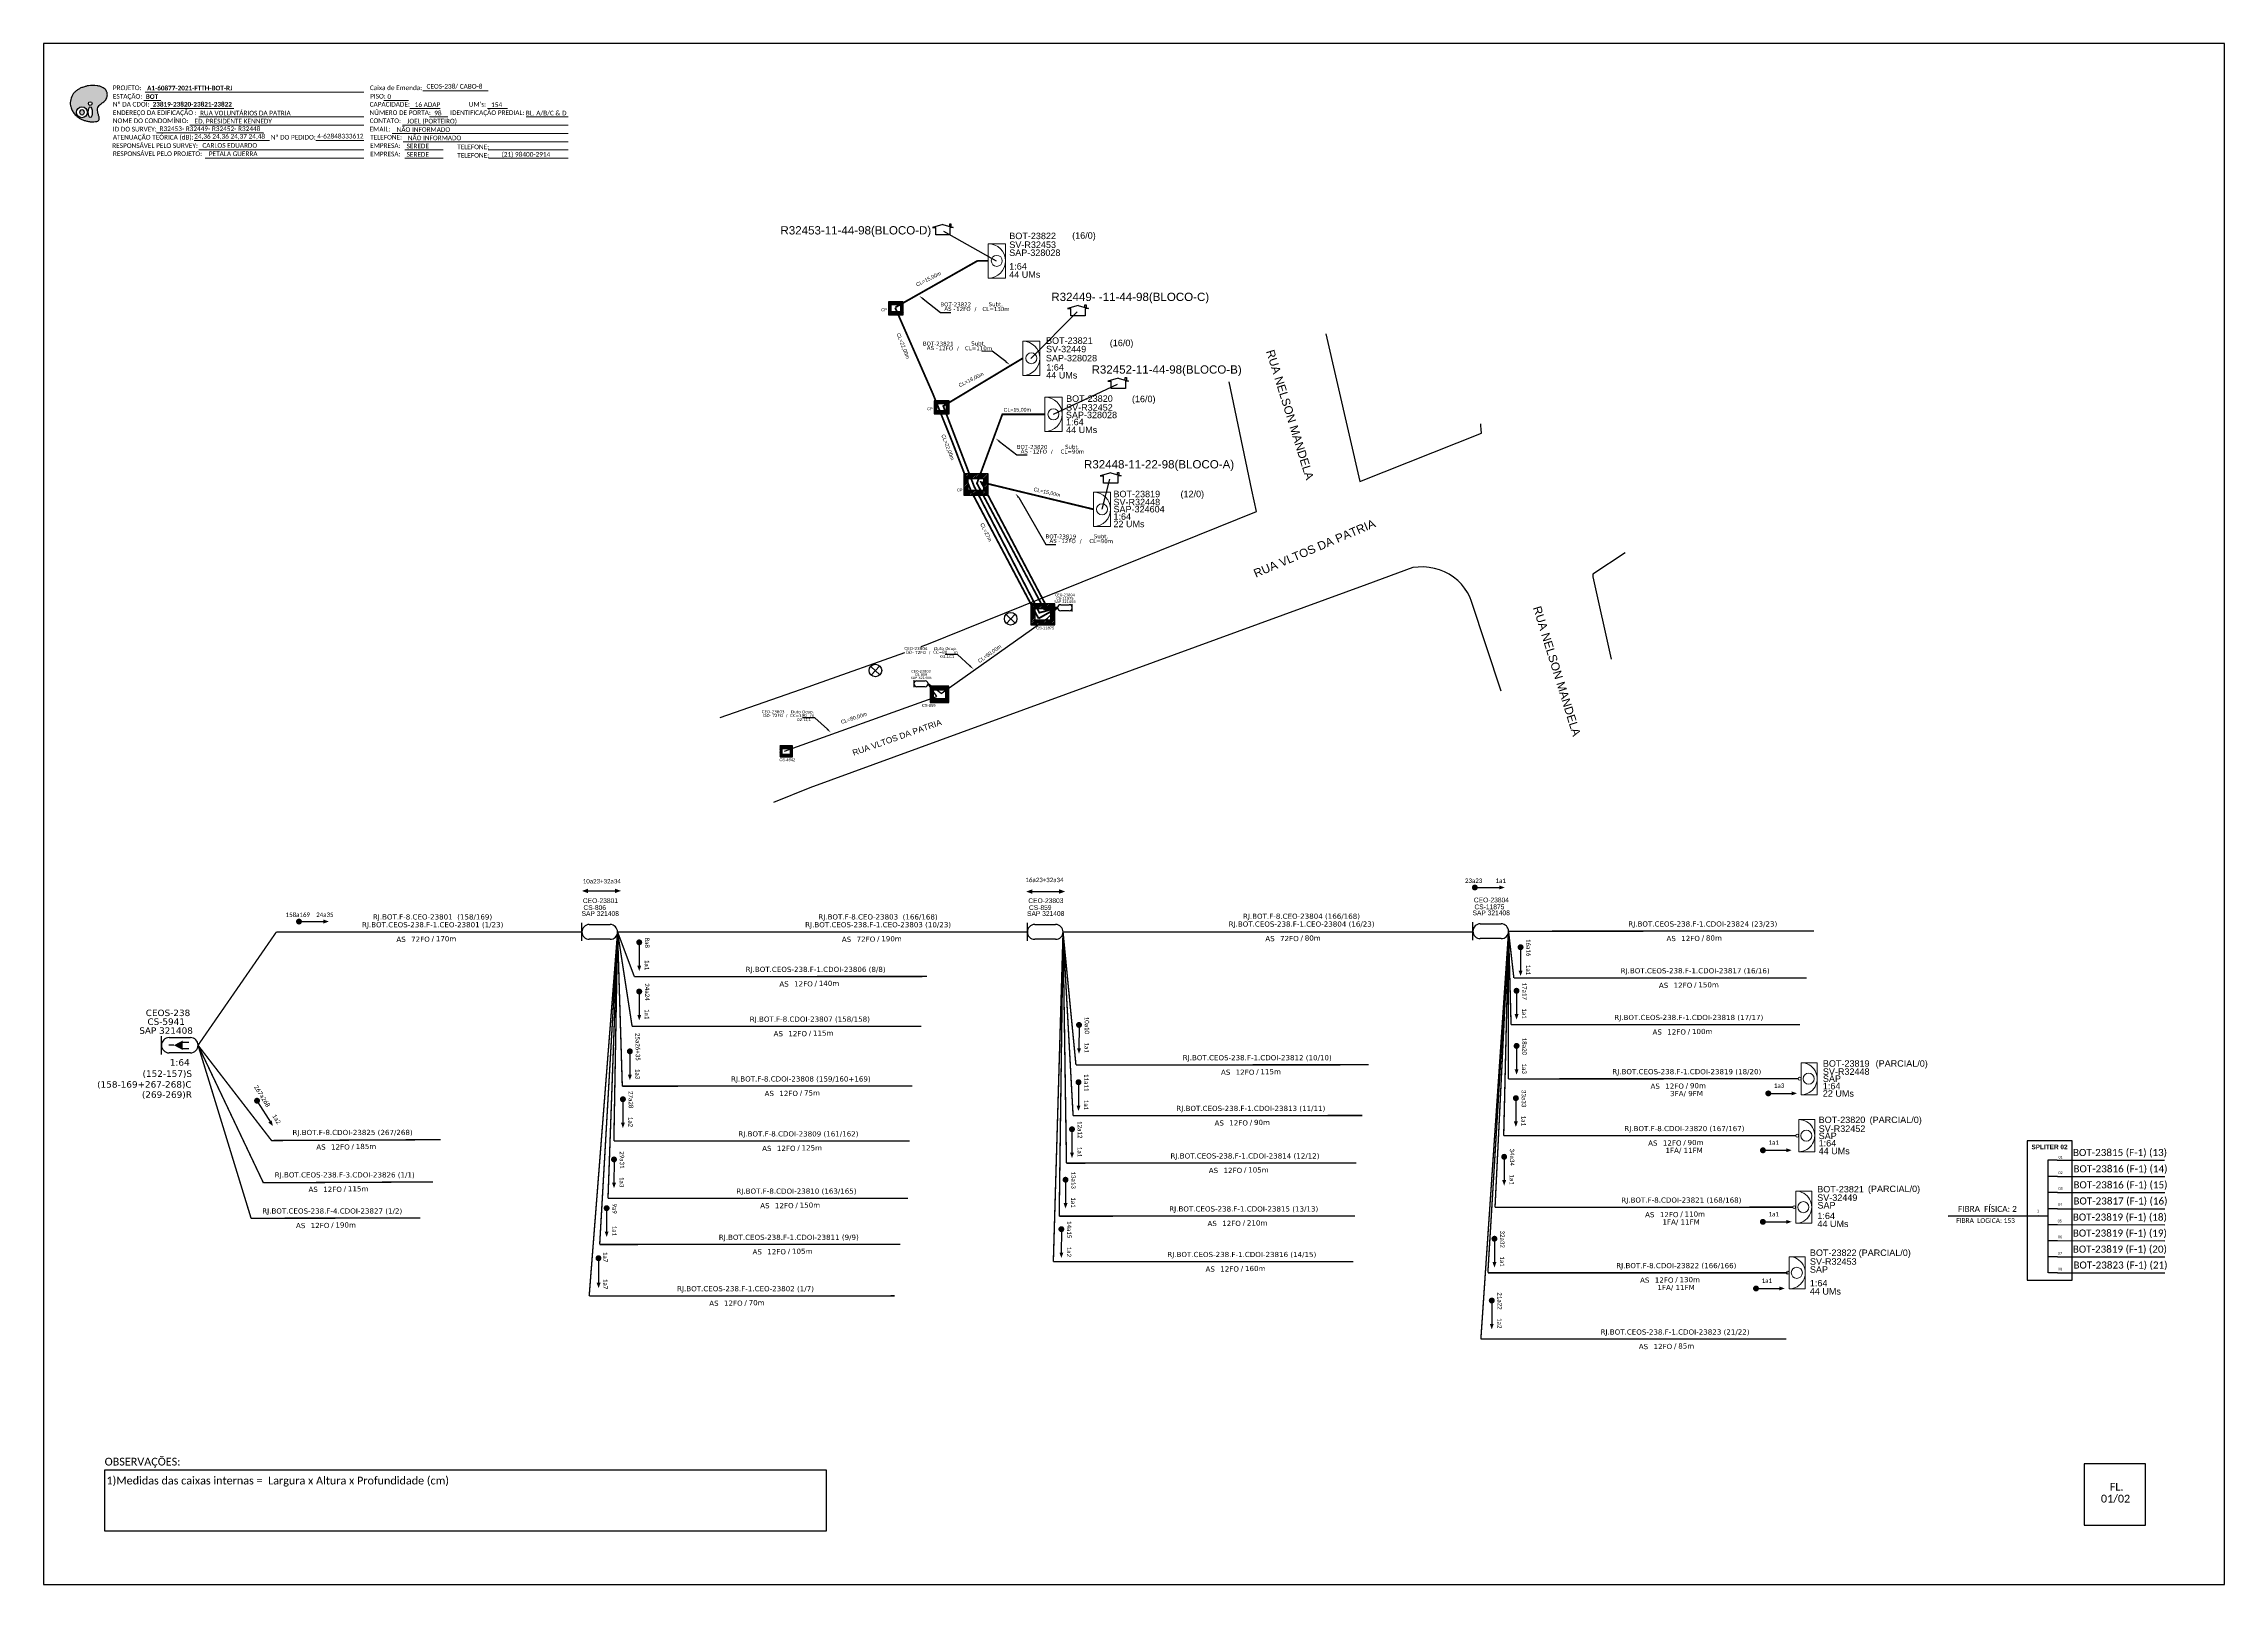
# Model space of a CAD drawing. Extents: x -4 to 1779, y 1 to 598.
# Drawn here: x -4 to 837, y 1 to 595 of the extents above; entities that cross this region are included whole.
import ezdxf
from ezdxf import colors
from ezdxf.entities.mleader import LeaderData, LeaderLine
from ezdxf.enums import TextEntityAlignment as Align
from ezdxf.math import Vec2, Vec3

# ---------------------------------------------------------------- set-up
doc = ezdxf.new("R2010")
doc.units = 0
for name, color, linetype in [('0 @ 1', 7, 'Continuous'), ('10.1-Caixas Subterrâneas', 5, 'Continuous'), ('20.4-CEOS', 1, 'Continuous'), ('20.5-CEO', 1, 'Continuous'), ('30.4-Selo', 7, 'Continuous'), ('CAP a instalar', 1, 'Continuous'), ('label_cabos', 7, 'Continuous'), ('locais', 7, 'Continuous'), ('QUADRA', 7, 'Continuous'), ('SEGMENTO', 10, 'Continuous'), ('SETA', 7, 'Continuous'), ('surveys', 7, 'Continuous'), ('surveys legendas', 7, 'Continuous')]:
    doc.layers.add(name, color=color, linetype=linetype)
for name, color, linetype, lineweight in [("20.0-LEGENDA DOS CDO'S", 1, 'Continuous', 0), ('20.1-CDO_INTERIOR', 1, 'Continuous', 0), ('20.2-CDO_POSTE', 1, 'Continuous', 5), ('40.1-ETIQUETAS', 1, 'Continuous', 20), ('Segmento Logradouro Texto', 238, 'Continuous', 0)]:
    doc.layers.add(name, color=color, linetype=linetype, lineweight=lineweight)
doc.layers.add('DROP DE CLIENTE', color=140, linetype='Continuous', plot=False)
doc.styles.add('ARIAL', font='arial.ttf')
doc.styles.add('DIGICADE', font='arial.ttf')
doc.styles.add('FTTH', font='arial.ttf')
doc.styles.add('MtXpl_Calibri', font='calibri.ttf')
doc.styles.add('siredit', font='verdana.ttf')
doc.styles.add('WMF-Calibri0', font='calibri.ttf')
doc.styles.add('WMF-Calibri1', font='calibrib.ttf')
doc.linetypes.add('FENCELINE1', pattern='A,0.25,-0.1,[133,ltypeshp.shx,S=0.1,R=0,X=-0.1,Y=0],-0.1,1', length=1.45)

# ---------------------------------------------------------------- blocks, each defined once
blk = doc.blocks.new('OI')
h = blk.add_hatch(color=40)
edge = h.paths.add_edge_path()
edge.add_spline(control_points=[(4.35, -0.67), (3.92, -0.99), (3.26, -1.5), (2.81, -2.59), (2.9, -3.5), (3.06, -4.27), (3.31, -4.85), (3.37, -5.39), (3.4, -5.88), (3.2, -6.4), (2.54, -6.61), (1.65, -6.63), (0.55, -6.67), (-0.56, -6.42), (-1.61, -6.14), (-2.77, -5.61), (-3.92, -4.77), (-4.89, -3.7), (-5.34, -2.65), (-5.6, -1.94), (-5.85, -0.96), (-5.71, 0.47), (-5.1, 2.02), (-4.14, 3.02), (-3.3, 3.61), (-2.37, 4.16), (-1.36, 4.44), (-0.56, 4.7), (0.79, 4.85), (2.24, 4.97), (3.79, 4.57), (4.67, 4.21), (5.44, 3.65), (5.76, 2.99), (6.03, 2.21), (6.01, 1.46), (5.72, 0.64), (5.31, 0.08), (4.88, -0.38), (4.51, -0.55), (4.35, -0.67)], knot_values=[0, 0, 0, 0, 1.60434, 2.417191, 3.427595, 4.282808, 4.776746, 5.304182, 5.888771, 6.258406, 6.858137, 7.79129, 8.986195, 10.124242, 11.187857, 12.242908, 13.953784, 15.414161, 16.515391, 17.349188, 17.675853, 19.552021, 21.515531, 22.568638, 23.63245, 24.621084, 25.782718, 26.745347, 27.142653, 29.870543, 31.004649, 31.921532, 32.709589, 33.801391, 34.042471, 35.192333, 35.971461, 36.628871, 37.254359, 37.836911, 37.836911, 37.836911, 37.836911], degree=3, periodic=0)
h.paths.add_polyline_path([(1.13, -0.87, -1), (-0.04, -0.87, -1)], flags=16)
edge = h.paths.add_edge_path(flags=16)
edge.add_ellipse((0.56, -3.59), major_axis=(-0.02, 1.71), ratio=0.361305, start_angle=0, end_angle=360)
h.paths.add_polyline_path([(-0.36, -3.62, -1), (-3.8, -3.62, -1)], flags=16)
edge = h.paths.add_edge_path(flags=0)
edge.add_ellipse((-2.08, -3.62), major_axis=(0, 0.885), ratio=0.758294, start_angle=0, end_angle=360)
at = {"color": 40}
for centre, radius in [((-2.08, -3.62), 1.72), ((0.54, -0.87), 0.587)]:
    blk.add_circle(centre, radius, dxfattribs=at)
blk.add_ellipse((-2.08, -3.62), major_axis=(0, 0.885), ratio=0.758294, start_param=-3.141592653589792, end_param=3.141592653589792, dxfattribs=at)
blk.add_ellipse((0.56, -3.59), major_axis=(-0.02, 1.71), ratio=0.361305, dxfattribs=at)
at = {"color": 40, "start_tangent": (-0.800898, -0.598801), "end_tangent": (-0.800898, -0.598801)}
blk.add_spline([(4.35, -0.67), (3.2, -1.78), (2.9, -2.54), (2.92, -3.55), (3.12, -4.38), (3.28, -4.85), (3.37, -5.37), (3.35, -5.95), (3.2, -6.29), (2.66, -6.55), (1.73, -6.63), (0.54, -6.62), (-0.58, -6.41), (-1.6, -6.11), (-2.56, -5.67), (-3.95, -4.67), (-4.89, -3.56), (-5.37, -2.56), (-5.64, -1.78), (-5.72, -1.46), (-5.63, 0.42), (-4.84, 2.22), (-4.13, 2.99), (-3.27, 3.62), (-2.4, 4.09), (-1.3, 4.47), (-0.37, 4.72), (0.02, 4.77), (2.75, 4.8), (3.85, 4.53), (4.69, 4.16), (5.31, 3.68), (5.85, 2.73), (5.93, 2.5), (5.94, 1.35), (5.67, 0.62), (5.29, 0.08), (4.84, -0.36), (4.35, -0.67)], degree=3, dxfattribs=at)
blk = doc.blocks.new('*X8')
at = {"color": 0, "linetype": 'Continuous'}
for p, q in [((-1.25, 0.34099), (-0.49099, 1.1)), ((-1.25, 0.517767), (-0.667767, 1.1)), ((-1.25, 0.694544), (-0.844544, 1.1)), ((-1.25, 0.87132), (-1.02132, 1.1)), ((-1.25, 1.048097), (-1.198097, 1.1)), ((-1.25, 0.164214), (-0.8035, 0.610714)), ((-1.25, -0.012563), (-0.8035, 0.433937)), ((-1.25, -0.18934), (-0.8035, 0.25716)), ((-1.25, -0.366117), (-0.8035, 0.080383)), ((-0.789214, 0.625), (-0.314214, 1.1)), ((-0.612437, 0.625), (-0.137437, 1.1)), ((-0.43566, 0.625), (0.03934, 1.1)), ((-0.258883, 0.625), (0.216117, 1.1)), ((-0.082107, 0.625), (0.392893, 1.1)), ((0.09467, 0.625), (0.56967, 1.1)), ((0.271447, 0.625), (0.746447, 1.1)), ((0.448223, 0.625), (0.923223, 1.1)), ((0.625, 0.625), (1.1, 1.1)), ((0.801777, 0.625), (1.25, 1.073223)), ((0.8035, 0.449947), (1.25, 0.896447)), ((0.8035, 0.27317), (1.25, 0.71967)), ((0.8035, 0.096393), (1.25, 0.542893)), ((0.8035, -0.080383), (1.25, 0.366117)), ((0.8035, -0.25716), (1.25, 0.18934)), ((0.8035, -0.433937), (1.25, 0.012563)), ((-1.25, -0.542893), (-0.8035, -0.096393)), ((-1.25, -0.71967), (-0.8035, -0.27317)), ((-1.25, -0.896447), (-0.8035, -0.449947)), ((-1.25, -1.073223), (-0.801777, -0.625)), ((-1.1, -1.1), (-0.625, -0.625)), ((-0.923223, -1.1), (-0.448223, -0.625)), ((-0.746447, -1.1), (-0.271447, -0.625)), ((-0.56967, -1.1), (-0.09467, -0.625)), ((-0.392893, -1.1), (0.082107, -0.625)), ((-0.216117, -1.1), (0.258883, -0.625)), ((-0.03934, -1.1), (0.43566, -0.625)), ((0.137437, -1.1), (0.612437, -0.625)), ((0.314214, -1.1), (0.789214, -0.625)), ((0.49099, -1.1), (1.25, -0.34099)), ((0.667767, -1.1), (1.25, -0.517767)), ((0.8035, -0.610714), (1.25, -0.164214)), ((0.844544, -1.1), (1.25, -0.694544)), ((1.02132, -1.1), (1.25, -0.87132)), ((1.198097, -1.1), (1.25, -1.048097))]:
    blk.add_line(p, q, dxfattribs=at)
blk = doc.blocks.new('MANHOLE_MQ')
at = {"color": 0, "linetype": 'Continuous'}
for p, q in [((0.0000062, 0.0000057), (-0.0000063, 0.0000057)), ((-0.0000063, 0.0000057), (-0.0000063, -0.0000053)), ((-0.000004, 0.0000033), (0.000004, 0.0000033)), ((-0.000004, -0.0000029), (-0.000004, 0.0000033)), ((0.000004, 0.0000033), (0.000004, -0.0000029)), ((0.0000062, -0.0000053), (0.0000062, 0.0000057)), ((-0.0000063, -0.0000053), (0.0000062, -0.0000053)), ((0.000004, -0.0000029), (-0.000004, -0.0000029)), ((0.000004, -0.0000029), (0.000004, -0.0000029))]:
    blk.add_line(p, q, dxfattribs=at)
at = {"color": 0, "linetype": 'Continuous', "xscale": 5e-06, "yscale": 5e-06, "zscale": 1e-05}
blk.add_blockref('*X8', (0, 0.0000002), dxfattribs=at)
blk = doc.blocks.new('POLE_POLE')
at = {"color": 1}
for p, q in [((-0.0000033, 0.0000125), (0.0000083, 0.0000017)), ((0.0000079, 0.0000128), (-0.0000029, 0.0000013))]:
    blk.add_line(p, q, dxfattribs=at)
blk.add_circle((0.0000026, 0.0000072), 0.00000805, dxfattribs=at)
blk = doc.blocks.new('LEGENDA DOS CABOS')
at = {"layer": 'label_cabos', "color": 0, "style": 'siredit'}
for tag, p in [('TIPO_CABO', (2.74, 0.52)), ('ID', (4.24, 1.63)), ('CABO', (6.16, 0.47)), ('/', (9.19, 0.47)), ('METROS', (14.36, 0.47)), ('XX', (14.31, 1.67))]:
    blk.add_attdef(tag, text='', height=1, rotation=359.69, dxfattribs=at).set_placement(p, align=Align.MIDDLE_CENTER)
blk = doc.blocks.new('Inst CB DT OCUP CFOA-SM-DD-S-72')
at = {"layer": 'label_cabos', "color": 0, "style": 'siredit'}
for tag, flags, p in [('ID_ATIVIDADE', 3, (1.31, 2.67)), ('FATOR', 1, (11.56, 2.55))]:
    blk.add_attdef(tag, text='', height=1, rotation=359.69001, dxfattribs=dict(at, flags=flags)).set_placement(p, align=Align.MIDDLE_CENTER)
for tag, p in [('TIPO_CABO', (1.11, 0)), ('DESTINO_CABO', (3.13, 1.26)), ('CABO', (4.69, -0.05)), ('/', (7.71, -0.05)), ('LANCE', (10.41, 0.02)), ('TIPO_CABO', (13.11, 1.24)), ('UND', (16.46, 0)), ('FID', (13.65, -1.41))]:
    blk.add_attdef(tag, text='', height=1, rotation=359.69001, dxfattribs=at).set_placement(p, align=Align.MIDDLE_CENTER)
blk.add_attdef('QTDE', (11.93, -0.45), '', height=1, rotation=359.69001, dxfattribs=at)
blk = doc.blocks.new('SURVEY_SURVEY')
for p, q in [((0, 0.0000127), (-0.0000126, 0.000009)), ((-0.0000126, 0.000009), (-0.0000086, 0.000009)), ((-0.0000086, 0), (-0.0000086, 0.000009)), ((0.0000086, 0), (-0.0000086, 0)), ((0, 0.0000127), (0.0000126, 0.000009)), ((0.0000084, 0.0000132), (0.0000098, 0.0000132)), ((0.0000084, 0.0000103), (0.0000084, 0.0000132)), ((0.0000126, 0.000009), (0.0000086, 0.000009)), ((0.0000086, 0.000009), (0.0000086, 0)), ((0.0000098, 0.0000132), (0.0000098, 0.0000099))]:
    blk.add_line(p, q)
blk = doc.blocks.new('ETIQUETA_RS5F')
at = {"layer": '40.1-ETIQUETAS', "color": 0, "style": 'siredit'}
blk.add_text('/', height=1.5, dxfattribs=at).set_placement((1.58, -1.95), align=Align.MIDDLE_RIGHT)
for tag, p in [('ETIQUETA_R_SECUNDARIA', (1.21, 2.1)), ('ETIQUETA_R_PRIMARIA', (1.21, 4.1)), ('F_ATIVAS/F_MORTAS', (1.14, -4.24))]:
    blk.add_attdef(tag, text='', height=1.5, dxfattribs=at).set_placement(p, align=Align.MIDDLE_CENTER)
for tag, p in [('TIPO_CABO', (-6.58, -2.12)), ('CAP_CABO', (0.4, -2.09))]:
    blk.add_attdef(tag, text='', height=1.5, dxfattribs=at).set_placement(p, align=Align.MIDDLE_RIGHT)
blk.add_attdef('METROS', text='', height=1.5, dxfattribs=at).set_placement((2.14, -1.95), align=Align.MIDDLE_LEFT)
for tag, p in [('FUSÃO_1', (0.85, -8.39)), ('FUSÃO_2', (0.85, -10.6)), ('FUSÃO_3', (0.85, -12.93)), ('FUSÃO_4', (0.85, -15.14)), ('FUSÃO_5', (0.85, -17.16))]:
    blk.add_attdef(tag, text='', height=1.5, dxfattribs=at).set_placement(p, align=Align.CENTER)
blk = doc.blocks.new('CDOE-TEXTO PADRÃO')
at = {"layer": "20.0-LEGENDA DOS CDO'S", "color": 0, "style": 'ARIAL'}
for tag, p in [('CDO_N', (0.49, 7.39)), ('SAP', (0.51, 1.67)), ('CORDOALHA', (0.5, 4.33)), ('SPLITER_1', (0.59, -0.91)), ('(XX-XX_F)S', (0.54, -8.29)), ('SPLITER_2', (0.6, -3.55)), ('(XX-XX_L)S', (0.55, -10.83)), ('UMS', (0.55, -13.15))]:
    blk.add_attdef(tag, p, '', height=1.7, rotation=0.11799, dxfattribs=at)
blk.add_attdef('FIBRAS_UTILIZADAS', text='', height=1.7, rotation=0.11799, dxfattribs=at).set_placement((19.77, 7.43), align=Align.CENTER)
blk = doc.blocks.new('CEOS_RP_CT_DRT')
at = {"layer": '20.4-CEOS', "color": 0}
for p, q in [((-4.54, 1.19), (-1.19, 1.19)), ((-1.19, -1.19), (-4.54, -1.19))]:
    blk.add_line(p, q, dxfattribs=at)
for points in [[(-5.73, -1.43), (-5.73, 1.44)], [(-3.79, 0), (-4.59, 0)], [(-2.47, 0.48), (-1.45, 0.48)], [(-2.47, -0.52), (-1.45, -0.52)]]:
    blk.add_lwpolyline(points, dxfattribs=at)
blk.add_lwpolyline([(-3.79, 0, 0, 1.47, 0), (-2.41, 0, 1.47, 1.47, 0)], format="xyseb", dxfattribs=at)
for centre, start, end in [((-4.54, 0), 90, 270), ((-1.19, 0), 270, 90)]:
    blk.add_arc(centre, 1.19, start, end, dxfattribs=at)
at = {"layer": '20.4-CEOS', "color": 7, "style": 'siredit'}
for tag, p in [('Nº_DA_CEOS', (-2.86, 5.6)), ('LOCAL', (-2.86, 4.24)), ('SAP', (-2.86, 2.78)), ('RACIO_SPLITAGEM', (-2.86, -1.88)), ('FIBRAS_SPLITTER', (-2.86, -3.58)), ('RESERVA_FINAIS', (-2.86, -6.39)), ('FIBRAS_TOP_C', (-2.86, -5.08))]:
    blk.add_attdef(tag, text='', height=1.01, dxfattribs=at).set_placement(p, align=Align.TOP_CENTER)

msp = doc.modelspace()

# ---------------------------------------------------------------- linework, layer by layer
for p, q in [((837.17, 595.26), (-3.83, 595.26)), ((-3.83, 595.26), (-3.83, 1.26)), ((837.17, 1.26), (837.17, 595.26)), ((-3.83, 1.26), (837.17, 1.26))]:
    msp.add_line(p, q)
at = {"color": 7, "linetype": 'Continuous'}
for p, q in [((769.14, 164.79), (769.14, 121.36)), ((772.66, 164.79), (769.14, 164.79)), ((772.83, 158.5), (769.32, 158.5)), ((772.83, 152.31), (769.32, 152.31)), ((765.49, 143.36), (769.12, 143.36)), ((772.83, 146.09), (769.32, 146.09)), ((772.83, 139.93), (769.32, 139.93)), ((772.83, 133.76), (769.32, 133.76)), ((772.83, 127.57), (769.32, 127.57)), ((772.83, 121.4), (769.32, 121.4))]:
    msp.add_line(p, q, dxfattribs=at)
at = {"color": 10, "linetype": 'Continuous'}
for p, q in [((772.66, 164.79), (814.03, 164.78)), ((772.83, 158.5), (814.21, 158.49)), ((772.83, 152.33), (814.21, 152.31)), ((772.83, 146.1), (814.21, 146.09)), ((772.83, 139.94), (814.21, 139.93)), ((772.83, 133.78), (814.21, 133.76)), ((772.83, 127.59), (814.21, 127.57)), ((772.83, 121.4), (814.21, 121.38))]:
    msp.add_line(p, q, dxfattribs=at)
at = {"color": 1, "linetype": 'Continuous', "lineweight": 60}
msp.add_line((765.49, 143.36), (730.7, 143.25), dxfattribs=at)
at = {"color": 7, "lineweight": 0}
for points in [[(34.76, 573.3), (41.31, 573.3)], [(35.28, 576.58), (119.61, 576.58)], [(127.41, 573.34), (136.89, 573.34)], [(142.45, 577.07), (167.59, 577.07)], [(37.42, 570.23), (69.53, 570.23)], [(52.58, 563.88), (119.61, 563.88)], [(55.99, 566.99), (119.61, 566.99)], [(134.57, 563.88), (198.5, 563.88)], [(137.46, 570.23), (149.08, 570.23)], [(145.04, 566.99), (151.99, 566.99)], [(167.4, 570.23), (175.07, 570.23)], [(182.22, 566.99), (198.47, 566.99)], [(39.74, 560.82), (80.93, 560.82)], [(54.28, 557.85), (83.32, 557.85)], [(101.21, 557.85), (119.64, 557.85)], [(130.54, 560.64), (198.5, 560.64)], [(134.82, 557.41), (198.5, 557.41)], [(55.99, 554.29), (119.61, 554.29)], [(58.48, 551.06), (119.61, 551.06)], [(135.43, 554.29), (150.23, 554.29)], [(135.43, 551.06), (150.23, 551.06)], [(167.67, 554.29), (198.5, 554.29)], [(167.7, 551.06), (198.5, 551.06)]]:
    msp.add_lwpolyline(points, dxfattribs=at)
at = {"const_width": 1.14}
for points in [[(547.54, 269.92, 1), (548.68, 269.92, 1)], [(94.08, 256.79, 1), (95.22, 256.79, 1)], [(225.86, 249.36, 1), (225.86, 248.22, 1)], [(565.75, 247.46, 1), (565.75, 246.32, 1)], [(225.87, 230.39, 1), (225.87, 229.25, 1)], [(564.19, 230.68, 1), (564.19, 229.54, 1)], [(395.46, 217.51, 1), (395.46, 216.37, 1)], [(222.25, 207.33, 1), (222.25, 206.19, 1)], [(564.21, 209.42, 1), (564.21, 208.28, 1)], [(395.27, 195.41, 1), (395.26, 194.27, 1)], [(78.17, 188.2, 1), (78.77, 187.23, 1)], [(219.57, 188.86, 1), (219.57, 187.72, 1)], [(563.94, 189.29, 1), (563.94, 188.15, 1)], [(660.71, 190.53, 1), (661.85, 190.53, 1)], [(392.75, 177.29, 1), (392.75, 176.15, 1)], [(658.63, 168.61, 1), (659.77, 168.61, 1)], [(216.14, 165.65, 1), (216.14, 164.51, 1)], [(559.42, 166.68, 1), (559.42, 165.54, 1)], [(390.27, 157.83, 1), (390.27, 156.69, 1)], [(213.29, 146.87, 1), (213.29, 145.73, 1)], [(388.66, 138.77, 1), (388.65, 137.63, 1)], [(555.67, 135.08, 1), (555.67, 133.94, 1)], [(658.63, 141.02, 1), (659.77, 141.02, 1)], [(210.15, 127.56, 1), (210.15, 126.42, 1)], [(554.64, 111.26, 1), (554.64, 110.12, 1)], [(655.98, 115.33, 1), (657.12, 115.33, 1)]]:
    msp.add_lwpolyline(points, format="xyb", close=True, dxfattribs=at)
at = {"color": 7}
msp.add_lwpolyline([(761.17, 118.58), (778.45, 118.58), (778.45, 172.23), (761.17, 172.23)], close=True, dxfattribs=at)
at = {"color": 0}
for points in [[(19.73, 45.46), (297.98, 45.46), (297.98, 21.75), (19.73, 21.75)], [(806.75, 47.76), (783.04, 47.76), (783.04, 24.06), (806.75, 24.06)]]:
    msp.add_lwpolyline(points, close=True, dxfattribs=at)
at = {"layer": '20.1-CDO_INTERIOR', "color": 1, "lineweight": 18}
for points in [[(367.07, 504.89), (367.07, 518.13), (360.45, 518.13), (360.45, 504.89)], [(380.37, 467.34), (380.38, 480.58), (373.76, 480.58), (373.75, 467.34)], [(388.91, 445.74), (388.92, 458.98), (382.3, 458.98), (382.29, 445.74)], [(407.66, 409.11), (407.66, 422.35), (401.04, 422.35), (401.04, 409.11)]]:
    msp.add_lwpolyline(points, close=True, dxfattribs=at)
for centre in [(363.76, 511.51), (377.06, 473.96), (385.61, 452.36), (404.35, 415.73)]:
    msp.add_circle(centre, 2.12, dxfattribs=at)
for centre in [(360.45, 511.51), (373.75, 473.96), (382.3, 452.36), (401.04, 415.73)]:
    msp.add_arc(centre, 6.62, 269.97241, 89.97241, dxfattribs=at)
at = {"layer": '20.4-CEOS', "color": 7}
for p, q in [((203.75, 249.35), (203.75, 256.25)), ((206.62, 255.67), (214.65, 255.67)), ((375.55, 249.35), (375.55, 256.25)), ((378.41, 255.67), (386.44, 255.67)), ((214.65, 249.94), (206.62, 249.94)), ((386.44, 249.94), (378.41, 249.94))]:
    msp.add_line(p, q, dxfattribs=at)
at = {"layer": '20.4-CEOS', "color": 5}
for p, q in [((547.35, 249.62), (547.35, 256.52)), ((550.22, 255.93), (558.25, 255.93)), ((558.25, 250.2), (550.22, 250.2))]:
    msp.add_line(p, q, dxfattribs=at)
at = {"layer": '20.4-CEOS', "color": 7}
for centre, start, end in [((206.62, 252.8), 90, 270), ((214.65, 252.8), 270, 90), ((378.41, 252.8), 90, 270), ((386.44, 252.8), 270, 90)]:
    msp.add_arc(centre, 2.86, start, end, dxfattribs=at)
at = {"layer": '20.4-CEOS', "color": 5}
for centre, start, end in [((550.22, 253.07), 90, 270), ((558.25, 253.07), 270, 90)]:
    msp.add_arc(centre, 2.86, start, end, dxfattribs=at)
at = {"layer": '20.5-CEO', "color": 5}
for p, q in [((388.4, 378.96), (391.68, 378.96)), ((391.68, 376.62), (388.4, 376.62))]:
    msp.add_line(p, q, dxfattribs=at)
at = {"layer": '20.5-CEO', "color": 7}
for p, q in [((332.94, 349.62), (336.15, 349.62)), ((336.15, 347.33), (332.94, 347.33))]:
    msp.add_line(p, q, dxfattribs=at)
at = {"layer": '20.5-CEO', "color": 5}
msp.add_lwpolyline([(392.85, 376.38), (392.85, 379.2)], dxfattribs=at)
at = {"layer": '20.5-CEO', "color": 7}
msp.add_lwpolyline([(331.79, 349.85), (331.79, 347.1)], dxfattribs=at)
at = {"layer": '20.5-CEO', "color": 5}
for centre, start, end in [((388.4, 377.79), 90, 270), ((391.68, 377.79), 270, 90)]:
    msp.add_arc(centre, 1.17, start, end, dxfattribs=at)
at = {"layer": '20.5-CEO', "color": 7}
for centre, start, end in [((332.94, 348.47), 90, 270), ((336.15, 348.47), 270, 90)]:
    msp.add_arc(centre, 1.14, start, end, dxfattribs=at)
at = {"layer": '40.1-ETIQUETAS', "color": 1}
for points in [[(673.94, 202.39), (680.14, 202.39), (680.14, 189.97), (673.94, 189.97)], [(673.02, 180.47), (679.23, 180.47), (679.23, 168.04), (673.02, 168.04)], [(671.85, 152.88), (678.06, 152.88), (678.06, 140.45), (671.85, 140.45)], [(669.33, 127.58), (675.54, 127.58), (675.54, 115.15), (669.33, 115.15)]]:
    msp.add_lwpolyline(points, close=True, dxfattribs=at)
for centre, major_axis, start_param, end_param in [((673.94, 196.19), (-4.38, 4.38), 2.356194, 5.497787), ((673.36, 196.19), (-0.406, 0.406), 2.356194490191767, 8.639379797371353), ((676.88, 196.19), (1.51, 1.51), 3.926991, 10.210176), ((673.02, 174.27), (-4.38, 4.38), 2.356194, 5.497787), ((672.45, 174.26), (-0.406, 0.406), 2.356194490191767, 8.639379797371353), ((675.97, 174.27), (1.51, 1.51), 3.926991, 10.210176), ((671.85, 146.68), (-4.38, 4.38), 2.356194, 5.497787), ((671.28, 146.68), (-0.406, 0.406), 2.356194490191767, 8.639379797371353), ((674.8, 146.68), (1.51, 1.51), 3.926991, 10.210176), ((669.33, 121.38), (-4.38, 4.38), 2.356194, 5.497787), ((668.76, 121.37), (-0.406, 0.406), 2.356194490191767, 8.639379797371353), ((672.28, 121.38), (1.51, 1.51), 3.926991, 10.210176)]:
    msp.add_ellipse(centre, major_axis=major_axis, ratio=1, start_param=start_param, end_param=end_param, dxfattribs=at)
at = {"layer": 'CAP a instalar', "color": 7, "ltscale": 2}
for p, q in [((342.35, 344.67), (383.27, 373.74)), ((383.27, 373.74), (387.23, 377.79)), ((342.35, 344.67), (337.29, 348.47)), ((340.65, 343.59), (337.29, 348.47)), ((281.86, 322.51), (340.65, 343.59))]:
    msp.add_line(p, q, dxfattribs=at)
at = {"layer": 'CAP a instalar', "color": 8, "ltscale": 2}
msp.add_line((387.23, 377.79), (382.35, 376.92), dxfattribs=at)
at = {"layer": 'CAP a instalar', "linetype": 'FENCELINE1', "ltscale": 7, "const_width": 0.702}
for points in [[(324.68, 493.6), (356.29, 511.51)], [(360.45, 511.51), (356.29, 511.51)], [(339.05, 460.39), (324.55, 493.49)], [(387.23, 377.79), (380.2, 375.86), (355.02, 424.53), (343.12, 455.52), (373.75, 473.96)], [(346.63, 441.6), (339.05, 460.39)], [(387.23, 377.79), (382.02, 377.22), (356.09, 425.72), (365.9, 452.36), (382.3, 452.36)], [(353.76, 422.94), (346.63, 441.6)], [(379.86, 373.63), (353.76, 422.94)], [(401.04, 415.73), (357.71, 426.19), (382.94, 378.31), (387.23, 377.79)], [(379.86, 373.63), (387.23, 377.79)]]:
    msp.add_lwpolyline(points, dxfattribs=at)
at = {"layer": 'CAP a instalar', "color": 7, "linetype": 'FENCELINE1', "ltscale": 7, "const_width": 0.532}
for points in [[(55.72, 209.1), (85.91, 252.75)], [(85.91, 252.75), (203.75, 252.8)], [(217.51, 252.8), (206.56, 112.43)], [(217.51, 252.8), (375.55, 252.8)], [(389.31, 252.8), (547.34, 252.8)], [(206.56, 112.43), (324.4, 112.49)]]:
    msp.add_lwpolyline(points, dxfattribs=at)
at = {"layer": 'CAP a instalar', "color": 8, "linetype": 'FENCELINE1', "ltscale": 7, "const_width": 0.532}
for points in [[(217.51, 252.8), (210.61, 132.29)], [(213.82, 150.08), (217.51, 252.8)], [(216.08, 172.14), (217.51, 252.8)], [(219.33, 193.33), (217.51, 252.8)], [(223.12, 216.38), (217.51, 252.8)], [(223.97, 235.57), (217.51, 252.8)], [(385.56, 125.65), (389.3, 252.8)], [(387.82, 143.21), (389.3, 252.8)], [(390.62, 163.65), (389.3, 252.8)], [(393.18, 181.96), (389.3, 252.8)], [(394.28, 201.51), (389.3, 252.8)], [(561.11, 253.07), (550.43, 95.76)], [(561.11, 253.07), (678.95, 253.13)], [(562.08, 217.03), (561.11, 253.07)], [(563.16, 235.02), (561.11, 253.07)], [(223.97, 235.57), (336.84, 235.62)], [(563.16, 235.02), (676.03, 235.08)], [(223.12, 216.38), (334.61, 216.43)], [(562.08, 217.03), (673.57, 217.08)], [(76.19, 142.36), (55.72, 209.1)], [(80.94, 156.02), (55.72, 209.1)], [(84.1, 172.32), (55.72, 209.1)], [(219.33, 193.33), (331.14, 193.38)], [(394.28, 201.51), (507.15, 201.57)], [(393.18, 181.96), (504.67, 182.02)], [(149.32, 172.7), (84.04, 172.37)], [(216.08, 172.14), (330.2, 172.2)], [(390.62, 163.65), (502.43, 163.71)], [(80.88, 156.08), (146.3, 156.41)], [(213.82, 150.08), (329.45, 150.13)], [(387.82, 143.21), (501.94, 143.27)], [(76.19, 142.42), (141.47, 142.48)], [(210.61, 132.29), (326.5, 132.35)], [(385.56, 125.65), (501.19, 125.7)], [(550.43, 95.82), (668.28, 95.82)]]:
    msp.add_lwpolyline(points, dxfattribs=at)
at = {"layer": 'CAP a instalar', "color": 1, "linetype": 'FENCELINE1', "ltscale": 7, "const_width": 0.532}
for points in [[(553.13, 121.37), (561.11, 253.07)], [(561.11, 253.07), (555.89, 146.62)], [(559.24, 174.21), (561.11, 253.07)], [(561.11, 253.07), (560.98, 196.14)], [(560.98, 196.14), (672.79, 196.19)], [(559.24, 174.21), (671.87, 174.26)], [(555.88, 146.63), (670.71, 146.68)], [(668.76, 121.37), (553.13, 121.37)]]:
    msp.add_lwpolyline(points, dxfattribs=at)
at = {"layer": 'DROP DE CLIENTE'}
for points in [[(363.64, 511.42), (343.35, 522.77)], [(376.94, 473.87), (394.74, 491.92)], [(385.61, 452.36), (410.25, 463.91)], [(404.35, 415.73), (407.34, 427.36)]]:
    msp.add_lwpolyline(points, dxfattribs=at)
at = {"layer": 'QUADRA', "color": 4}
for points in [[(490.71, 483.4), (503.7, 426.41), (550.64, 445.14), (550.57, 446.45), (550.48, 448.02), (550.44, 448.74)], [(490.71, 483.4), (503.7, 426.41), (550.64, 445.14), (550.57, 446.45), (550.48, 448.02), (550.44, 448.74)], [(462.14, 423.16), (453.4, 464.83)], [(334.62, 362.82), (336.78, 363.59), (463.87, 414.94), (463.87, 414.94), (462.14, 423.16)], [(606.11, 398.95), (593.64, 390.72), (593.57, 389.66), (600.69, 357.93)], [(558.26, 345.57), (546.78, 380.14), (546.12, 381.96), (545.25, 383.7), (544.17, 385.36), (542.93, 386.91), (541.49, 388.31), (539.92, 389.58), (538.22, 390.69), (536.41, 391.63), (534.49, 392.4), (532.5, 392.96), (530.47, 393.33), (528.4, 393.49), (526.3, 393.47), (524.24, 393.24), (506.5, 386.8), (291.67, 308.35), (277.61, 302.65)], [(257.03, 335.46), (291.06, 347.33), (294.28, 348.38), (328.3, 360.56)]]:
    msp.add_lwpolyline(points, dxfattribs=at)
at = {"layer": 'QUADRA'}
for points in [[(606.11, 398.95), (593.64, 390.72), (593.57, 389.66), (600.69, 357.93)], [(558.26, 345.57), (546.78, 380.14), (546.12, 381.96), (545.25, 383.7), (544.17, 385.36), (542.93, 386.91), (541.49, 388.31), (539.92, 389.58), (538.22, 390.69), (536.41, 391.63), (534.49, 392.4), (532.5, 392.96), (530.47, 393.33), (528.4, 393.49), (526.3, 393.47), (524.24, 393.24), (506.5, 386.8), (291.67, 308.35), (277.61, 302.65)]]:
    msp.add_lwpolyline(points, dxfattribs=at)
at = {"layer": 'SEGMENTO', "color": 7, "linetype": 'ByBlock', "lineweight": -2, "ltscale": 2}
for p, q in [((342.05, 491.64), (345.98, 491.64)), ((361.93, 476.68), (358, 476.61)), ((371.5, 436.67), (375.43, 436.67)), ((382.61, 402.16), (386.53, 402.16))]:
    msp.add_line(p, q, dxfattribs=at)
for points in [[(335.39, 496.82), (342.05, 491.64)], [(367.21, 472.65), (361.93, 476.68)], [(364.84, 441.85), (371.5, 436.67)], [(372.2, 420.23), (382.61, 402.16)]]:
    msp.add_lwpolyline(points, dxfattribs=at)
at = {"layer": 'SEGMENTO', "color": 7, "lineweight": 0, "ltscale": 2}
for points in [[(335.19, 496.56), (333.84, 498.03), (335.59, 497.08)], [(367.41, 472.91), (368.78, 471.47), (367.01, 472.38)], [(364.64, 441.6), (363.29, 443.06), (365.04, 442.11)], [(371.93, 420.03), (370.98, 421.78), (372.45, 420.43)]]:
    msp.add_solid(points, dxfattribs=at)
at = {"layer": 'SETA'}
for points in [[(548.54, 269.91), (558.34, 269.91)], [(95.08, 256.79), (104.88, 256.79)], [(225.86, 248.79), (225.85, 238.99)], [(565.75, 246.89), (565.74, 237.09)], [(225.87, 229.82), (225.86, 220.02)], [(564.19, 230.11), (564.18, 220.31)], [(395.46, 216.94), (395.45, 207.14)], [(222.25, 206.76), (222.24, 196.97)], [(564.21, 208.85), (564.2, 199.05)], [(395.27, 194.84), (395.25, 185.04)], [(78.69, 187.35), (83.88, 179.03)], [(219.57, 188.29), (219.56, 178.49)], [(563.94, 188.72), (563.93, 178.92)], [(661.28, 190.53), (671.08, 190.53)], [(392.75, 176.72), (392.74, 166.92)], [(659.2, 168.61), (669, 168.61)], [(216.14, 165.08), (216.13, 155.28)], [(559.42, 166.11), (559.41, 156.31)], [(390.27, 157.26), (390.26, 147.46)], [(213.29, 146.3), (213.28, 136.5)], [(388.65, 138.2), (388.64, 128.4)], [(659.2, 141.02), (669, 141.02)], [(210.15, 126.56), (210.19, 116.76)], [(555.67, 134.51), (555.66, 124.71)], [(554.64, 110.69), (554.63, 100.89)], [(656.55, 115.33), (666.35, 115.33)]]:
    msp.add_lwpolyline(points, dxfattribs=at)
at = {"layer": 'SETA', "color": 7}
for points in [[(206.15, 268.6), (217.35, 268.6)], [(377.46, 268.35), (388.66, 268.35)]]:
    msp.add_lwpolyline(points, dxfattribs=at)
for points in [[(206.15, 269.47), (203.76, 268.6), (206.15, 267.73)], [(216.46, 269.49), (218.84, 268.62), (216.46, 267.75)], [(377.46, 269.22), (375.07, 268.35), (377.46, 267.49)], [(387.76, 269.24), (390.15, 268.37), (387.76, 267.5)]]:
    msp.add_solid(points, dxfattribs=at)
at = {"layer": 'SETA'}
for points in [[(557.56, 270.69), (559.64, 269.93), (557.56, 269.17)], [(104.1, 257.56), (106.18, 256.8), (104.1, 256.04)], [(226.63, 239.78), (225.87, 237.69), (225.11, 239.78)], [(566.51, 237.88), (565.75, 235.79), (564.99, 237.88)], [(226.64, 220.8), (225.87, 218.71), (225.12, 220.8)], [(564.96, 221.1), (564.19, 219.01), (563.44, 221.1)], [(396.23, 207.92), (395.46, 205.84), (394.71, 207.92)], [(223.02, 197.75), (222.26, 195.66), (221.5, 197.75)], [(564.97, 199.84), (564.21, 197.75), (563.45, 199.84)], [(396.03, 185.83), (395.27, 183.74), (394.51, 185.83)], [(670.29, 191.31), (672.38, 190.55), (670.29, 189.79)], [(84.12, 180.11), (84.58, 177.94), (82.83, 179.31)], [(220.34, 179.27), (219.57, 177.18), (218.82, 179.27)], [(564.7, 179.71), (563.94, 177.62), (563.18, 179.71)], [(668.21, 169.38), (670.3, 168.62), (668.21, 167.86)], [(393.52, 167.7), (392.76, 165.62), (392, 167.71)], [(216.9, 156.07), (216.14, 153.98), (215.38, 156.07)], [(560.18, 157.1), (559.42, 155.01), (558.66, 157.1)], [(391.03, 148.24), (390.27, 146.16), (389.51, 148.25)], [(214.06, 137.29), (213.3, 135.2), (212.54, 137.29)], [(668.21, 141.79), (670.3, 141.03), (668.21, 140.27)], [(389.42, 129.19), (388.66, 127.1), (387.9, 129.19)], [(556.44, 125.49), (555.68, 123.4), (554.92, 125.49)], [(210.96, 117.55), (210.21, 115.46), (209.44, 117.54)], [(665.56, 116.11), (667.65, 115.35), (665.56, 114.59)], [(555.4, 101.68), (554.64, 99.59), (553.88, 101.68)]]:
    msp.add_solid(points, dxfattribs=at)

# ---------------------------------------------------------------- block references
at = {"color": 7, "xscale": 1.213923925163967, "yscale": 1.213923925163967, "zscale": 1.213923925163967, "rotation": 0.1532896023949059}
msp.add_blockref('OI', (13.47, 573.2), dxfattribs=at)
at = {"lineweight": 0}
ref = msp.add_blockref('Inst CB DT OCUP CFOA-SM-DD-S-72', (328.94, 360.61), dxfattribs=dict(at, xscale=1.152308814229186, yscale=1.152308814229186, zscale=1.152308814229186))
ref.add_attrib('DESTINO_CABO', 'CEO-23804', dxfattribs={"layer": 'label_cabos', "color": 0, "height": 1.152, "rotation": 359.69001, "style": 'siredit'}).set_placement((332.55, 362.06), align=Align.MIDDLE_CENTER)
ref.add_attrib('TIPO_CABO', 'Duto Ocup.', dxfattribs={"layer": 'label_cabos', "color": 0, "height": 1.152, "rotation": 359.69001, "style": 'siredit'}).set_placement((344.04, 362.04), align=Align.MIDDLE_CENTER)
ref.add_attrib('/', '/', dxfattribs={"layer": 'label_cabos', "color": 0, "height": 1.15, "rotation": 359.69001, "style": 'siredit'}).set_placement((337.83, 360.55), align=Align.MIDDLE_CENTER)
ref.add_attrib('FID', '03.LC1', dxfattribs={"layer": 'label_cabos', "color": 0, "height": 1.152, "rotation": 359.69001, "style": 'siredit'}).set_placement((344.67, 358.98), align=Align.MIDDLE_CENTER)
ref.add_attrib('LANCE', 'CC=', dxfattribs={"layer": 'label_cabos', "color": 0, "height": 1.152, "rotation": 359.69001, "style": 'siredit'}).set_placement((340.93, 360.63), align=Align.MIDDLE_CENTER)
ref.add_attrib('UND', 'm', dxfattribs={"layer": 'label_cabos', "color": 0, "height": 1.15, "rotation": 359.69001, "style": 'siredit'}).set_placement((347.91, 360.61), align=Align.MIDDLE_CENTER)
ref.add_attrib('CABO', '72FO', dxfattribs={"layer": 'label_cabos', "color": 0, "height": 1.152, "rotation": 359.69001, "style": 'siredit'}).set_placement((334.34, 360.55), align=Align.MIDDLE_CENTER)
ref.add_attrib('TIPO_CABO', 'DD-', dxfattribs={"layer": 'label_cabos', "color": 0, "height": 1.152, "rotation": 359.69001, "style": 'siredit'}).set_placement((330.22, 360.6), align=Align.MIDDLE_CENTER)
ref.add_attrib('QTDE', '80', (342.69, 360.08), dxfattribs={"layer": 'label_cabos', "color": 0, "height": 1.152, "rotation": 359.69001, "style": 'siredit'})
ref = msp.add_blockref('Inst CB DT OCUP CFOA-SM-DD-S-72', (273.94, 336.24), dxfattribs=dict(at, xscale=1.135346851953352, yscale=1.135346851953352, zscale=1.135346851953352))
ref.add_attrib('DESTINO_CABO', 'CEO-23803', dxfattribs={"layer": 'label_cabos', "color": 0, "height": 1.135, "rotation": 359.69001, "style": 'siredit'}).set_placement((277.49, 337.68), align=Align.MIDDLE_CENTER)
ref.add_attrib('TIPO_CABO', 'Duto Ocup.', dxfattribs={"layer": 'label_cabos', "color": 0, "height": 1.135, "rotation": 359.69001, "style": 'siredit'}).set_placement((288.82, 337.66), align=Align.MIDDLE_CENTER)
ref.add_attrib('/', '/', dxfattribs={"layer": 'label_cabos', "color": 0, "height": 1.14, "rotation": 359.69001, "style": 'siredit'}).set_placement((282.7, 336.19), align=Align.MIDDLE_CENTER)
ref.add_attrib('FID', '02.LC1', dxfattribs={"layer": 'label_cabos', "color": 0, "height": 1.135, "rotation": 359.69001, "style": 'siredit'}).set_placement((289.43, 334.64), align=Align.MIDDLE_CENTER)
ref.add_attrib('LANCE', 'CC=', dxfattribs={"layer": 'label_cabos', "color": 0, "height": 1.135, "rotation": 359.69001, "style": 'siredit'}).set_placement((285.76, 336.27), align=Align.MIDDLE_CENTER)
ref.add_attrib('UND', 'm', dxfattribs={"layer": 'label_cabos', "color": 0, "height": 1.14, "rotation": 359.69001, "style": 'siredit'}).set_placement((292.63, 336.25), align=Align.MIDDLE_CENTER)
ref.add_attrib('CABO', '72FO', dxfattribs={"layer": 'label_cabos', "color": 0, "height": 1.135, "rotation": 359.69001, "style": 'siredit'}).set_placement((279.26, 336.19), align=Align.MIDDLE_CENTER)
ref.add_attrib('TIPO_CABO', 'DD-', dxfattribs={"layer": 'label_cabos', "color": 0, "height": 1.135, "rotation": 359.69001, "style": 'siredit'}).set_placement((275.2, 336.24), align=Align.MIDDLE_CENTER)
ref.add_attrib('QTDE', '190', (287.48, 335.73), dxfattribs={"layer": 'label_cabos', "color": 0, "height": 1.135, "rotation": 359.69001, "style": 'siredit'})
at = {"layer": '10.1-Caixas Subterrâneas', "color": 30}
for p, xscale, yscale, zscale, rotation in [((324.78, 493.33), 452997.0675048467, 452997.0675048467, 452997.0675048467, 180.000000000062), ((342.47, 455.17), 452997.0675048467, 452997.0675048467, 452997.0675048467, 180.000000000062), ((355.69, 425.45), 750453.4639574499, 750453.4639574499, 750453.4639574499, 180.000000000062), ((381.51, 375.38), 742455.0093532816, 742455.0093532816, 742455.0093532816, 180.000000000062), ((341.63, 344.53), 570298.4642776882, 570298.4642776882, 570298.4642776882, 180.000000000062), ((282.52, 322.46), 380100.3525691078, 380100.3525691078, 380100.3525691078, 180.0000000000622)]:
    msp.add_blockref('MANHOLE_MQ', p, dxfattribs=dict(at, xscale=xscale, yscale=yscale, zscale=zscale, rotation=rotation))
at = {"layer": '20.2-CDO_POSTE', "color": 7}
ref = msp.add_blockref('CDOE-TEXTO PADRÃO', (203.51, 253.54), dxfattribs=dict(at, xscale=1.080075732632108, yscale=1.080075732632108, zscale=1.080075732632108))
ref.add_attrib('CDO_N', 'SAP 321408', (203.63, 258.95), dxfattribs={"layer": "20.0-LEGENDA DOS CDO'S", "color": 0, "height": 1.836, "rotation": 0.11799, "style": 'ARIAL'})
ref = msp.add_blockref('CDOE-TEXTO PADRÃO', (205.71, 255.86), dxfattribs=dict(at, xscale=1.080075732632108, yscale=1.080075732632108, zscale=1.080075732632108))
ref.add_attrib('CDO_N', 'CS-806', (204.36, 261.26), dxfattribs={"layer": "20.0-LEGENDA DOS CDO'S", "color": 0, "height": 1.836, "rotation": 0.11799, "style": 'ARIAL'})
ref.add_attrib('SAP', 'CEO-23801', (204.13, 263.92), dxfattribs={"layer": "20.0-LEGENDA DOS CDO'S", "color": 0, "height": 1.836, "rotation": 0.11799, "style": 'ARIAL'})
ref = msp.add_blockref('CDOE-TEXTO PADRÃO', (375.3, 253.54), dxfattribs=dict(at, xscale=1.080075732632108, yscale=1.080075732632108, zscale=1.080075732632108))
ref.add_attrib('CDO_N', 'SAP 321408', (375.42, 258.95), dxfattribs={"layer": "20.0-LEGENDA DOS CDO'S", "color": 0, "height": 1.836, "rotation": 0.11799, "style": 'ARIAL'})
ref = msp.add_blockref('CDOE-TEXTO PADRÃO', (377.51, 255.86), dxfattribs=dict(at, xscale=1.080075732632108, yscale=1.080075732632108, zscale=1.080075732632108))
ref.add_attrib('CDO_N', 'CS-859', (376.16, 261.26), dxfattribs={"layer": "20.0-LEGENDA DOS CDO'S", "color": 0, "height": 1.836, "rotation": 0.11799, "style": 'ARIAL'})
ref.add_attrib('SAP', 'CEO-23803', (375.92, 263.92), dxfattribs={"layer": "20.0-LEGENDA DOS CDO'S", "color": 0, "height": 1.836, "rotation": 0.11799, "style": 'ARIAL'})
at = {"layer": '20.2-CDO_POSTE', "color": 5}
ref = msp.add_blockref('CDOE-TEXTO PADRÃO', (547.11, 253.8), dxfattribs=dict(at, xscale=1.080075732632108, yscale=1.080075732632108, zscale=1.080075732632108))
ref.add_attrib('CDO_N', 'SAP 321408', (547.23, 259.21), dxfattribs={"layer": "20.0-LEGENDA DOS CDO'S", "color": 0, "height": 1.836, "rotation": 0.11799, "style": 'ARIAL'})
ref = msp.add_blockref('CDOE-TEXTO PADRÃO', (549.31, 256.12), dxfattribs=dict(at, xscale=1.080075732632108, yscale=1.080075732632108, zscale=1.080075732632108))
ref.add_attrib('CDO_N', 'CS-11875', (547.96, 261.53), dxfattribs={"layer": "20.0-LEGENDA DOS CDO'S", "color": 0, "height": 1.836, "rotation": 0.11799, "style": 'ARIAL'})
ref.add_attrib('SAP', 'CEO-23804', (547.73, 264.18), dxfattribs={"layer": "20.0-LEGENDA DOS CDO'S", "color": 0, "height": 1.836, "rotation": 0.11799, "style": 'ARIAL'})
at = {"layer": '20.4-CEOS', "color": 7}
ref = msp.add_blockref('CEOS_RP_CT_DRT', (55.73, 209.1), dxfattribs=dict(at, xscale=2.463983559640877, yscale=2.463983559640877, zscale=2.463983559640877))
ref.add_attrib('Nº_DA_CEOS', 'CEOS-238', dxfattribs={"color": 7, "height": 2.488, "style": 'siredit'}).set_placement((44.14, 222.84), align=Align.TOP_CENTER)
ref.add_attrib('LOCAL', 'CS-5941', dxfattribs={"color": 7, "height": 2.488, "style": 'siredit'}).set_placement((43.44, 219.45), align=Align.TOP_CENTER)
ref.add_attrib('SAP', 'SAP 321408', dxfattribs={"color": 7, "height": 2.488, "style": 'siredit'}).set_placement((43.39, 216), align=Align.TOP_CENTER)
ref.add_attrib('RACIO_SPLITAGEM', '1:64', dxfattribs={"color": 7, "height": 2.488, "style": 'siredit'}).set_placement((48.67, 203.74), align=Align.TOP_CENTER)
ref.add_attrib('FIBRAS_SPLITTER', '(152-157)S', dxfattribs={"color": 7, "height": 2.488, "style": 'siredit'}).set_placement((43.86, 199.4), align=Align.TOP_CENTER)
ref.add_attrib('FIBRAS_TOP_C', '(158-169+267-268)C', dxfattribs={"color": 7, "height": 2.4878, "style": 'siredit'}).set_placement((35.03, 195.25), align=Align.TOP_CENTER)
ref.add_attrib('RESERVA_FINAIS', '(269-269)R', dxfattribs={"color": 7, "height": 2.488, "style": 'siredit'}).set_placement((43.71, 191.35), align=Align.TOP_CENTER)
at = {"layer": '40.1-ETIQUETAS', "color": 7}
ref = msp.add_blockref('ETIQUETA_RS5F', (144.61, 252.77), dxfattribs=dict(at, xscale=1.329525771598378, yscale=1.329525771598378, zscale=1.329525771598378))
ref.add_attrib('ETIQUETA_R_PRIMARIA', 'RJ.BOT.F-8.CEO-23801  (158/169)', dxfattribs={"color": 0, "height": 1.9943, "style": 'siredit'}).set_placement((146.14, 258.59), align=Align.MIDDLE_CENTER)
ref.add_attrib('ETIQUETA_R_SECUNDARIA', 'RJ.BOT.CEOS-238.F-1.CEO-23801 (1/23)', dxfattribs={"color": 0, "height": 1.9943, "style": 'siredit'}).set_placement((146.19, 255.57), align=Align.MIDDLE_CENTER)
ref.add_attrib('TIPO_CABO', 'AS', dxfattribs={"color": 0, "height": 1.994, "style": 'siredit'}).set_placement((135.82, 249.96), align=Align.MIDDLE_RIGHT)
ref.add_attrib('CAP_CABO', '72FO', dxfattribs={"color": 0, "height": 1.994, "style": 'siredit'}).set_placement((145.1, 249.99), align=Align.MIDDLE_RIGHT)
ref.add_attrib('METROS', '170m', dxfattribs={"color": 0, "height": 1.994, "style": 'siredit'}).set_placement((147.42, 250.17), align=Align.MIDDLE_LEFT)
ref = msp.add_blockref('ETIQUETA_RS5F', (316.41, 252.77), dxfattribs=dict(at, xscale=1.329525771598378, yscale=1.329525771598378, zscale=1.329525771598378))
ref.add_attrib('ETIQUETA_R_PRIMARIA', 'RJ.BOT.F-8.CEO-23803  (166/168)', dxfattribs={"color": 0, "height": 1.9943, "style": 'siredit'}).set_placement((317.93, 258.59), align=Align.MIDDLE_CENTER)
ref.add_attrib('ETIQUETA_R_SECUNDARIA', 'RJ.BOT.CEOS-238.F-1.CEO-23803 (10/23)', dxfattribs={"color": 0, "height": 1.9943, "style": 'siredit'}).set_placement((317.98, 255.57), align=Align.MIDDLE_CENTER)
ref.add_attrib('TIPO_CABO', 'AS', dxfattribs={"color": 0, "height": 1.994, "style": 'siredit'}).set_placement((307.61, 249.96), align=Align.MIDDLE_RIGHT)
ref.add_attrib('CAP_CABO', '72FO', dxfattribs={"color": 0, "height": 1.994, "style": 'siredit'}).set_placement((316.9, 249.99), align=Align.MIDDLE_RIGHT)
ref.add_attrib('METROS', '190m', dxfattribs={"color": 0, "height": 1.994, "style": 'siredit'}).set_placement((319.22, 250.17), align=Align.MIDDLE_LEFT)
ref = msp.add_blockref('ETIQUETA_RS5F', (479.72, 253.03), dxfattribs=dict(at, xscale=1.329525771598378, yscale=1.329525771598378, zscale=1.329525771598378))
ref.add_attrib('ETIQUETA_R_PRIMARIA', 'RJ.BOT.F-8.CEO-23804 (166/168)', dxfattribs={"color": 0, "height": 1.9943, "style": 'siredit'}).set_placement((481.24, 258.85), align=Align.MIDDLE_CENTER)
ref.add_attrib('ETIQUETA_R_SECUNDARIA', 'RJ.BOT.CEOS-238.F-1.CEO-23804 (16/23)', dxfattribs={"color": 0, "height": 1.9943, "style": 'siredit'}).set_placement((481.29, 255.83), align=Align.MIDDLE_CENTER)
ref.add_attrib('TIPO_CABO', 'AS', dxfattribs={"color": 0, "height": 1.994, "style": 'siredit'}).set_placement((470.92, 250.22), align=Align.MIDDLE_RIGHT)
ref.add_attrib('CAP_CABO', '72FO', dxfattribs={"color": 0, "height": 1.994, "style": 'siredit'}).set_placement((480.2, 250.25), align=Align.MIDDLE_RIGHT)
ref.add_attrib('METROS', '80m', dxfattribs={"color": 0, "height": 1.994, "style": 'siredit'}).set_placement((482.52, 250.44), align=Align.MIDDLE_LEFT)
at = {"layer": '40.1-ETIQUETAS', "color": 8}
ref = msp.add_blockref('ETIQUETA_RS5F', (634.42, 253.07), dxfattribs=dict(at, xscale=1.329525771598378, yscale=1.329525771598378, zscale=1.329525771598378))
ref.add_attrib('ETIQUETA_R_SECUNDARIA', 'RJ.BOT.CEOS-238.F-1.CDOI-23824 (23/23)', dxfattribs={"layer": '30.4-Selo', "color": 0, "height": 1.9943, "style": 'siredit'}).set_placement((636, 255.87), align=Align.MIDDLE_CENTER)
ref.add_attrib('TIPO_CABO', 'AS', dxfattribs={"color": 0, "height": 1.994, "style": 'siredit'}).set_placement((625.63, 250.26), align=Align.MIDDLE_RIGHT)
ref.add_attrib('CAP_CABO', '12FO', dxfattribs={"color": 0, "height": 1.994, "style": 'siredit'}).set_placement((634.91, 250.29), align=Align.MIDDLE_RIGHT)
ref.add_attrib('METROS', '80m', dxfattribs={"color": 0, "height": 1.994, "style": 'siredit'}).set_placement((637.23, 250.47), align=Align.MIDDLE_LEFT)
ref = msp.add_blockref('ETIQUETA_RS5F', (292.31, 235.57), dxfattribs=dict(at, xscale=1.329525771598378, yscale=1.329525771598378, zscale=1.329525771598378))
ref.add_attrib('ETIQUETA_R_SECUNDARIA', 'RJ.BOT.CEOS-238.F-1.CDOI-23806 (8/8)', dxfattribs={"layer": '30.4-Selo', "color": 0, "height": 1.9943, "style": 'siredit'}).set_placement((293.88, 238.36), align=Align.MIDDLE_CENTER)
ref.add_attrib('TIPO_CABO', 'AS', dxfattribs={"color": 0, "height": 1.994, "style": 'siredit'}).set_placement((283.52, 232.75), align=Align.MIDDLE_RIGHT)
ref.add_attrib('CAP_CABO', '12FO', dxfattribs={"color": 0, "height": 1.994, "style": 'siredit'}).set_placement((292.8, 232.78), align=Align.MIDDLE_RIGHT)
ref.add_attrib('METROS', '140m', dxfattribs={"color": 0, "height": 1.994, "style": 'siredit'}).set_placement((295.12, 232.97), align=Align.MIDDLE_LEFT)
ref = msp.add_blockref('ETIQUETA_RS5F', (631.5, 235.02), dxfattribs=dict(at, xscale=1.329525771598378, yscale=1.329525771598378, zscale=1.329525771598378))
ref.add_attrib('ETIQUETA_R_SECUNDARIA', 'RJ.BOT.CEOS-238.F-1.CDOI-23817 (16/16)', dxfattribs={"layer": '30.4-Selo', "color": 0, "height": 1.9943, "style": 'siredit'}).set_placement((633.07, 237.82), align=Align.MIDDLE_CENTER)
ref.add_attrib('TIPO_CABO', 'AS', dxfattribs={"color": 0, "height": 1.994, "style": 'siredit'}).set_placement((622.7, 232.21), align=Align.MIDDLE_RIGHT)
ref.add_attrib('CAP_CABO', '12FO', dxfattribs={"color": 0, "height": 1.994, "style": 'siredit'}).set_placement((631.98, 232.24), align=Align.MIDDLE_RIGHT)
ref.add_attrib('METROS', '150m', dxfattribs={"color": 0, "height": 1.994, "style": 'siredit'}).set_placement((634.3, 232.42), align=Align.MIDDLE_LEFT)
ref = msp.add_blockref('ETIQUETA_RS5F', (290.08, 216.38), dxfattribs=dict(at, xscale=1.329525771598378, yscale=1.329525771598378, zscale=1.329525771598378))
ref.add_attrib('ETIQUETA_R_SECUNDARIA', 'RJ.BOT.F-8.CDOI-23807 (158/158)', dxfattribs={"layer": '30.4-Selo', "color": 0, "height": 1.9943, "style": 'siredit'}).set_placement((291.66, 219.17), align=Align.MIDDLE_CENTER)
ref.add_attrib('TIPO_CABO', 'AS', dxfattribs={"color": 0, "height": 1.994, "style": 'siredit'}).set_placement((281.29, 213.56), align=Align.MIDDLE_RIGHT)
ref.add_attrib('CAP_CABO', '12FO', dxfattribs={"color": 0, "height": 1.994, "style": 'siredit'}).set_placement((290.57, 213.59), align=Align.MIDDLE_RIGHT)
ref.add_attrib('METROS', '115m', dxfattribs={"color": 0, "height": 1.994, "style": 'siredit'}).set_placement((292.89, 213.78), align=Align.MIDDLE_LEFT)
ref = msp.add_blockref('ETIQUETA_RS5F', (629.04, 217.02), dxfattribs=dict(at, xscale=1.329525771598378, yscale=1.329525771598378, zscale=1.329525771598378))
ref.add_attrib('ETIQUETA_R_SECUNDARIA', 'RJ.BOT.CEOS-238.F-1.CDOI-23818 (17/17)', dxfattribs={"layer": '30.4-Selo', "color": 0, "height": 1.9943, "style": 'siredit'}).set_placement((630.61, 219.82), align=Align.MIDDLE_CENTER)
ref.add_attrib('TIPO_CABO', 'AS', dxfattribs={"color": 0, "height": 1.994, "style": 'siredit'}).set_placement((620.24, 214.21), align=Align.MIDDLE_RIGHT)
ref.add_attrib('CAP_CABO', '12FO', dxfattribs={"color": 0, "height": 1.994, "style": 'siredit'}).set_placement((629.53, 214.24), align=Align.MIDDLE_RIGHT)
ref.add_attrib('METROS', '100m', dxfattribs={"color": 0, "height": 1.994, "style": 'siredit'}).set_placement((631.85, 214.42), align=Align.MIDDLE_LEFT)
ref = msp.add_blockref('ETIQUETA_RS5F', (462.62, 201.51), dxfattribs=dict(at, xscale=1.329525771598378, yscale=1.329525771598378, zscale=1.329525771598378))
ref.add_attrib('ETIQUETA_R_SECUNDARIA', 'RJ.BOT.CEOS-238.F-1.CDOI-23812 (10/10)', dxfattribs={"layer": '30.4-Selo', "color": 0, "height": 1.9943, "style": 'siredit'}).set_placement((464.19, 204.31), align=Align.MIDDLE_CENTER)
ref.add_attrib('TIPO_CABO', 'AS', dxfattribs={"color": 0, "height": 1.994, "style": 'siredit'}).set_placement((453.82, 198.7), align=Align.MIDDLE_RIGHT)
ref.add_attrib('CAP_CABO', '12FO', dxfattribs={"color": 0, "height": 1.994, "style": 'siredit'}).set_placement((463.11, 198.72), align=Align.MIDDLE_RIGHT)
ref.add_attrib('METROS', '115m', dxfattribs={"color": 0, "height": 1.994, "style": 'siredit'}).set_placement((465.43, 198.91), align=Align.MIDDLE_LEFT)
ref = msp.add_blockref('ETIQUETA_RS5F', (286.61, 193.33), dxfattribs=dict(at, xscale=1.329525771598378, yscale=1.329525771598378, zscale=1.329525771598378))
ref.add_attrib('ETIQUETA_R_SECUNDARIA', 'RJ.BOT.F-8.CDOI-23808 (159/160+169)', dxfattribs={"layer": '30.4-Selo', "color": 0, "height": 1.9943, "style": 'siredit'}).set_placement((288.18, 196.12), align=Align.MIDDLE_CENTER)
ref.add_attrib('TIPO_CABO', 'AS', dxfattribs={"color": 0, "height": 1.994, "style": 'siredit'}).set_placement((277.81, 190.51), align=Align.MIDDLE_RIGHT)
ref.add_attrib('CAP_CABO', '12FO', dxfattribs={"color": 0, "height": 1.994, "style": 'siredit'}).set_placement((287.09, 190.54), align=Align.MIDDLE_RIGHT)
ref.add_attrib('METROS', '75m', dxfattribs={"color": 0, "height": 1.994, "style": 'siredit'}).set_placement((289.42, 190.73), align=Align.MIDDLE_LEFT)
at = {"layer": '40.1-ETIQUETAS', "color": 1}
ref = msp.add_blockref('ETIQUETA_RS5F', (628.26, 196.13), dxfattribs=dict(at, xscale=1.329525771598378, yscale=1.329525771598378, zscale=1.329525771598378))
ref.add_attrib('ETIQUETA_R_SECUNDARIA', 'RJ.BOT.CEOS-238.F-1.CDOI-23819 (18/20)', dxfattribs={"layer": '30.4-Selo', "color": 0, "height": 1.9943, "style": 'siredit'}).set_placement((629.83, 198.93), align=Align.MIDDLE_CENTER)
ref.add_attrib('TIPO_CABO', 'AS', dxfattribs={"color": 0, "height": 1.994, "style": 'siredit'}).set_placement((619.46, 193.32), align=Align.MIDDLE_RIGHT)
ref.add_attrib('CAP_CABO', '12FO', dxfattribs={"color": 0, "height": 1.994, "style": 'siredit'}).set_placement((628.75, 193.35), align=Align.MIDDLE_RIGHT)
ref.add_attrib('METROS', '90m', dxfattribs={"color": 0, "height": 1.994, "style": 'siredit'}).set_placement((631.07, 193.53), align=Align.MIDDLE_LEFT)
ref.add_attrib('F_ATIVAS/F_MORTAS', '3FA/ 9FM', dxfattribs={"color": 0, "height": 1.994, "style": 'siredit'}).set_placement((629.74, 190.49), align=Align.MIDDLE_CENTER)
at = {"layer": '40.1-ETIQUETAS', "color": 8}
ref = msp.add_blockref('ETIQUETA_RS5F', (460.14, 181.96), dxfattribs=dict(at, xscale=1.329525771598378, yscale=1.329525771598378, zscale=1.329525771598378))
ref.add_attrib('ETIQUETA_R_SECUNDARIA', 'RJ.BOT.CEOS-238.F-1.CDOI-23813 (11/11)', dxfattribs={"layer": '30.4-Selo', "color": 0, "height": 1.9943, "style": 'siredit'}).set_placement((461.71, 184.76), align=Align.MIDDLE_CENTER)
ref.add_attrib('TIPO_CABO', 'AS', dxfattribs={"color": 0, "height": 1.994, "style": 'siredit'}).set_placement((451.34, 179.15), align=Align.MIDDLE_RIGHT)
ref.add_attrib('CAP_CABO', '12FO', dxfattribs={"color": 0, "height": 1.994, "style": 'siredit'}).set_placement((460.62, 179.17), align=Align.MIDDLE_RIGHT)
ref.add_attrib('METROS', '90m', dxfattribs={"color": 0, "height": 1.994, "style": 'siredit'}).set_placement((462.94, 179.36), align=Align.MIDDLE_LEFT)
at = {"layer": '40.1-ETIQUETAS', "color": 1}
ref = msp.add_blockref('ETIQUETA_RS5F', (627.34, 174.21), dxfattribs=dict(at, xscale=1.329525771598378, yscale=1.329525771598378, zscale=1.329525771598378))
ref.add_attrib('ETIQUETA_R_SECUNDARIA', 'RJ.BOT.F-8.CDOI-23820 (167/167)', dxfattribs={"layer": '30.4-Selo', "color": 0, "height": 1.9943, "style": 'siredit'}).set_placement((628.92, 177), align=Align.MIDDLE_CENTER)
ref.add_attrib('TIPO_CABO', 'AS', dxfattribs={"color": 0, "height": 1.994, "style": 'siredit'}).set_placement((618.55, 171.39), align=Align.MIDDLE_RIGHT)
ref.add_attrib('CAP_CABO', '12FO', dxfattribs={"color": 0, "height": 1.994, "style": 'siredit'}).set_placement((627.83, 171.42), align=Align.MIDDLE_RIGHT)
ref.add_attrib('METROS', '90m', dxfattribs={"color": 0, "height": 1.994, "style": 'siredit'}).set_placement((630.15, 171.61), align=Align.MIDDLE_LEFT)
ref.add_attrib('F_ATIVAS/F_MORTAS', '1FA/ 11FM', dxfattribs={"color": 0, "height": 1.994, "style": 'siredit'}).set_placement((628.82, 168.56), align=Align.MIDDLE_CENTER)
at = {"layer": '40.1-ETIQUETAS', "color": 8}
ref = msp.add_blockref('ETIQUETA_RS5F', (113.73, 172.69), dxfattribs=dict(at, xscale=1.329525771598378, yscale=1.329525771598378, zscale=1.329525771598378))
ref.add_attrib('ETIQUETA_R_SECUNDARIA', 'RJ.BOT.F-8.CDOI-23825 (267/268)', dxfattribs={"layer": '30.4-Selo', "color": 0, "height": 1.9943, "style": 'siredit'}).set_placement((115.31, 175.49), align=Align.MIDDLE_CENTER)
ref.add_attrib('TIPO_CABO', 'AS', dxfattribs={"color": 0, "height": 1.994, "style": 'siredit'}).set_placement((104.94, 169.88), align=Align.MIDDLE_RIGHT)
ref.add_attrib('CAP_CABO', '12FO', dxfattribs={"color": 0, "height": 1.994, "style": 'siredit'}).set_placement((114.22, 169.91), align=Align.MIDDLE_RIGHT)
ref.add_attrib('METROS', '185m', dxfattribs={"color": 0, "height": 1.994, "style": 'siredit'}).set_placement((116.54, 170.09), align=Align.MIDDLE_LEFT)
ref = msp.add_blockref('ETIQUETA_RS5F', (285.67, 172.14), dxfattribs=dict(at, xscale=1.329525771598378, yscale=1.329525771598378, zscale=1.329525771598378))
ref.add_attrib('ETIQUETA_R_SECUNDARIA', 'RJ.BOT.F-8.CDOI-23809 (161/162)', dxfattribs={"layer": '30.4-Selo', "color": 0, "height": 1.9943, "style": 'siredit'}).set_placement((287.24, 174.94), align=Align.MIDDLE_CENTER)
ref.add_attrib('TIPO_CABO', 'AS', dxfattribs={"color": 0, "height": 1.994, "style": 'siredit'}).set_placement((276.87, 169.33), align=Align.MIDDLE_RIGHT)
ref.add_attrib('CAP_CABO', '12FO', dxfattribs={"color": 0, "height": 1.994, "style": 'siredit'}).set_placement((286.16, 169.36), align=Align.MIDDLE_RIGHT)
ref.add_attrib('METROS', '125m', dxfattribs={"color": 0, "height": 1.994, "style": 'siredit'}).set_placement((288.48, 169.54), align=Align.MIDDLE_LEFT)
ref = msp.add_blockref('ETIQUETA_RS5F', (110.72, 156.35), dxfattribs=dict(at, xscale=1.329525771598378, yscale=1.329525771598378, zscale=1.329525771598378))
ref.add_attrib('ETIQUETA_R_SECUNDARIA', 'RJ.BOT.CEOS-238.F-3.CDOI-23826 (1/1)', dxfattribs={"layer": '30.4-Selo', "color": 0, "height": 1.9943, "style": 'siredit'}).set_placement((112.29, 159.14), align=Align.MIDDLE_CENTER)
ref.add_attrib('TIPO_CABO', 'AS', dxfattribs={"color": 0, "height": 1.994, "style": 'siredit'}).set_placement((101.92, 153.54), align=Align.MIDDLE_RIGHT)
ref.add_attrib('CAP_CABO', '12FO', dxfattribs={"color": 0, "height": 1.994, "style": 'siredit'}).set_placement((111.2, 153.56), align=Align.MIDDLE_RIGHT)
ref.add_attrib('METROS', '115m', dxfattribs={"color": 0, "height": 1.994, "style": 'siredit'}).set_placement((113.53, 153.75), align=Align.MIDDLE_LEFT)
ref = msp.add_blockref('ETIQUETA_RS5F', (457.9, 163.65), dxfattribs=dict(at, xscale=1.329525771598378, yscale=1.329525771598378, zscale=1.329525771598378))
ref.add_attrib('ETIQUETA_R_SECUNDARIA', 'RJ.BOT.CEOS-238.F-1.CDOI-23814 (12/12)', dxfattribs={"layer": '30.4-Selo', "color": 0, "height": 1.9943, "style": 'siredit'}).set_placement((459.47, 166.44), align=Align.MIDDLE_CENTER)
ref.add_attrib('TIPO_CABO', 'AS', dxfattribs={"color": 0, "height": 1.994, "style": 'siredit'}).set_placement((449.11, 160.84), align=Align.MIDDLE_RIGHT)
ref.add_attrib('CAP_CABO', '12FO', dxfattribs={"color": 0, "height": 1.994, "style": 'siredit'}).set_placement((458.39, 160.86), align=Align.MIDDLE_RIGHT)
ref.add_attrib('METROS', '105m', dxfattribs={"color": 0, "height": 1.994, "style": 'siredit'}).set_placement((460.71, 161.05), align=Align.MIDDLE_LEFT)
ref = msp.add_blockref('ETIQUETA_RS5F', (284.92, 150.07), dxfattribs=dict(at, xscale=1.329525771598378, yscale=1.329525771598378, zscale=1.329525771598378))
ref.add_attrib('ETIQUETA_R_SECUNDARIA', 'RJ.BOT.F-8.CDOI-23810 (163/165)', dxfattribs={"layer": '30.4-Selo', "color": 0, "height": 1.9943, "style": 'siredit'}).set_placement((286.5, 152.87), align=Align.MIDDLE_CENTER)
ref.add_attrib('TIPO_CABO', 'AS', dxfattribs={"color": 0, "height": 1.994, "style": 'siredit'}).set_placement((276.13, 147.26), align=Align.MIDDLE_RIGHT)
ref.add_attrib('CAP_CABO', '12FO', dxfattribs={"color": 0, "height": 1.994, "style": 'siredit'}).set_placement((285.41, 147.29), align=Align.MIDDLE_RIGHT)
ref.add_attrib('METROS', '150m', dxfattribs={"color": 0, "height": 1.994, "style": 'siredit'}).set_placement((287.73, 147.48), align=Align.MIDDLE_LEFT)
ref = msp.add_blockref('ETIQUETA_RS5F', (105.89, 142.42), dxfattribs=dict(at, xscale=1.329525771598378, yscale=1.329525771598378, zscale=1.329525771598378))
ref.add_attrib('ETIQUETA_R_SECUNDARIA', 'RJ.BOT.CEOS-238.F-4.CDOI-23827 (1/2)', dxfattribs={"layer": '30.4-Selo', "color": 0, "height": 1.9943, "style": 'siredit'}).set_placement((107.46, 145.21), align=Align.MIDDLE_CENTER)
ref.add_attrib('TIPO_CABO', 'AS', dxfattribs={"color": 0, "height": 1.994, "style": 'siredit'}).set_placement((97.1, 139.6), align=Align.MIDDLE_RIGHT)
ref.add_attrib('CAP_CABO', '12FO', dxfattribs={"color": 0, "height": 1.994, "style": 'siredit'}).set_placement((106.38, 139.63), align=Align.MIDDLE_RIGHT)
ref.add_attrib('METROS', '190m', dxfattribs={"color": 0, "height": 1.994, "style": 'siredit'}).set_placement((108.7, 139.82), align=Align.MIDDLE_LEFT)
ref = msp.add_blockref('ETIQUETA_RS5F', (457.41, 143.21), dxfattribs=dict(at, xscale=1.329525771598378, yscale=1.329525771598378, zscale=1.329525771598378))
ref.add_attrib('ETIQUETA_R_SECUNDARIA', 'RJ.BOT.CEOS-238.F-1.CDOI-23815 (13/13)', dxfattribs={"layer": '30.4-Selo', "color": 0, "height": 1.9943, "style": 'siredit'}).set_placement((458.98, 146.01), align=Align.MIDDLE_CENTER)
ref.add_attrib('TIPO_CABO', 'AS', dxfattribs={"color": 0, "height": 1.994, "style": 'siredit'}).set_placement((448.61, 140.4), align=Align.MIDDLE_RIGHT)
ref.add_attrib('CAP_CABO', '12FO', dxfattribs={"color": 0, "height": 1.994, "style": 'siredit'}).set_placement((457.89, 140.43), align=Align.MIDDLE_RIGHT)
ref.add_attrib('METROS', '210m', dxfattribs={"color": 0, "height": 1.994, "style": 'siredit'}).set_placement((460.21, 140.61), align=Align.MIDDLE_LEFT)
at = {"layer": '40.1-ETIQUETAS', "color": 1}
ref = msp.add_blockref('ETIQUETA_RS5F', (626.18, 146.62), dxfattribs=dict(at, xscale=1.329525771598378, yscale=1.329525771598378, zscale=1.329525771598378))
ref.add_attrib('ETIQUETA_R_SECUNDARIA', 'RJ.BOT.F-8.CDOI-23821 (168/168)', dxfattribs={"layer": '30.4-Selo', "color": 0, "height": 1.9943, "style": 'siredit'}).set_placement((627.75, 149.41), align=Align.MIDDLE_CENTER)
ref.add_attrib('TIPO_CABO', 'AS', dxfattribs={"color": 0, "height": 1.994, "style": 'siredit'}).set_placement((617.38, 143.8), align=Align.MIDDLE_RIGHT)
ref.add_attrib('CAP_CABO', '12FO', dxfattribs={"color": 0, "height": 1.994, "style": 'siredit'}).set_placement((626.66, 143.83), align=Align.MIDDLE_RIGHT)
ref.add_attrib('METROS', '110m', dxfattribs={"color": 0, "height": 1.994, "style": 'siredit'}).set_placement((628.99, 144.02), align=Align.MIDDLE_LEFT)
ref.add_attrib('F_ATIVAS/F_MORTAS', '1FA/ 11FM', dxfattribs={"color": 0, "height": 1.994, "style": 'siredit'}).set_placement((627.66, 140.97), align=Align.MIDDLE_CENTER)
at = {"layer": '40.1-ETIQUETAS', "color": 8}
ref = msp.add_blockref('ETIQUETA_RS5F', (281.97, 132.29), dxfattribs=dict(at, xscale=1.329525771598378, yscale=1.329525771598378, zscale=1.329525771598378))
ref.add_attrib('ETIQUETA_R_SECUNDARIA', 'RJ.BOT.CEOS-238.F-1.CDOI-23811 (9/9)', dxfattribs={"layer": '30.4-Selo', "color": 0, "height": 1.9943, "style": 'siredit'}).set_placement((283.54, 135.08), align=Align.MIDDLE_CENTER)
ref.add_attrib('TIPO_CABO', 'AS', dxfattribs={"color": 0, "height": 1.994, "style": 'siredit'}).set_placement((273.17, 129.47), align=Align.MIDDLE_RIGHT)
ref.add_attrib('CAP_CABO', '12FO', dxfattribs={"color": 0, "height": 1.994, "style": 'siredit'}).set_placement((282.45, 129.5), align=Align.MIDDLE_RIGHT)
ref.add_attrib('METROS', '105m', dxfattribs={"color": 0, "height": 1.994, "style": 'siredit'}).set_placement((284.78, 129.69), align=Align.MIDDLE_LEFT)
ref = msp.add_blockref('ETIQUETA_RS5F', (456.66, 125.64), dxfattribs=dict(at, xscale=1.329525771598378, yscale=1.329525771598378, zscale=1.329525771598378))
ref.add_attrib('ETIQUETA_R_SECUNDARIA', 'RJ.BOT.CEOS-238.F-1.CDOI-23816 (14/15)', dxfattribs={"layer": '30.4-Selo', "color": 0, "height": 1.9943, "style": 'siredit'}).set_placement((458.23, 128.44), align=Align.MIDDLE_CENTER)
ref.add_attrib('TIPO_CABO', 'AS', dxfattribs={"color": 0, "height": 1.994, "style": 'siredit'}).set_placement((447.87, 122.83), align=Align.MIDDLE_RIGHT)
ref.add_attrib('CAP_CABO', '12FO', dxfattribs={"color": 0, "height": 1.994, "style": 'siredit'}).set_placement((457.15, 122.86), align=Align.MIDDLE_RIGHT)
ref.add_attrib('METROS', '160m', dxfattribs={"color": 0, "height": 1.994, "style": 'siredit'}).set_placement((459.47, 123.04), align=Align.MIDDLE_LEFT)
at = {"layer": '40.1-ETIQUETAS', "color": 1}
ref = msp.add_blockref('ETIQUETA_RS5F', (624.23, 121.36), dxfattribs=dict(at, xscale=1.329525771598378, yscale=1.329525771598378, zscale=1.329525771598378))
ref.add_attrib('ETIQUETA_R_SECUNDARIA', 'RJ.BOT.F-8.CDOI-23822 (166/166)', dxfattribs={"layer": '30.4-Selo', "color": 0, "height": 1.9943, "style": 'siredit'}).set_placement((625.8, 124.16), align=Align.MIDDLE_CENTER)
ref.add_attrib('TIPO_CABO', 'AS', dxfattribs={"color": 0, "height": 1.994, "style": 'siredit'}).set_placement((615.44, 118.55), align=Align.MIDDLE_RIGHT)
ref.add_attrib('CAP_CABO', '12FO', dxfattribs={"color": 0, "height": 1.994, "style": 'siredit'}).set_placement((624.72, 118.58), align=Align.MIDDLE_RIGHT)
ref.add_attrib('METROS', '130m', dxfattribs={"color": 0, "height": 1.994, "style": 'siredit'}).set_placement((627.04, 118.76), align=Align.MIDDLE_LEFT)
ref.add_attrib('F_ATIVAS/F_MORTAS', '1FA/ 11FM', dxfattribs={"color": 0, "height": 1.994, "style": 'siredit'}).set_placement((625.71, 115.72), align=Align.MIDDLE_CENTER)
at = {"layer": '40.1-ETIQUETAS', "color": 7}
ref = msp.add_blockref('ETIQUETA_RS5F', (265.26, 112.45), dxfattribs=dict(at, xscale=1.329525771598378, yscale=1.329525771598378, zscale=1.329525771598378))
ref.add_attrib('ETIQUETA_R_SECUNDARIA', 'RJ.BOT.CEOS-238.F-1.CEO-23802 (1/7)', dxfattribs={"color": 0, "height": 1.9943, "style": 'siredit'}).set_placement((266.84, 115.25), align=Align.MIDDLE_CENTER)
ref.add_attrib('TIPO_CABO', 'AS', dxfattribs={"color": 0, "height": 1.994, "style": 'siredit'}).set_placement((256.47, 109.64), align=Align.MIDDLE_RIGHT)
ref.add_attrib('CAP_CABO', '12FO', dxfattribs={"color": 0, "height": 1.994, "style": 'siredit'}).set_placement((265.75, 109.67), align=Align.MIDDLE_RIGHT)
ref.add_attrib('METROS', '70m', dxfattribs={"color": 0, "height": 1.994, "style": 'siredit'}).set_placement((268.07, 109.86), align=Align.MIDDLE_LEFT)
at = {"layer": '40.1-ETIQUETAS', "color": 8}
ref = msp.add_blockref('ETIQUETA_RS5F', (623.75, 95.76), dxfattribs=dict(at, xscale=1.329525771598378, yscale=1.329525771598378, zscale=1.329525771598378))
ref.add_attrib('ETIQUETA_R_SECUNDARIA', 'RJ.BOT.CEOS-238.F-1.CDOI-23823 (21/22)', dxfattribs={"layer": '30.4-Selo', "color": 0, "height": 1.9943, "style": 'siredit'}).set_placement((625.32, 98.56), align=Align.MIDDLE_CENTER)
ref.add_attrib('TIPO_CABO', 'AS', dxfattribs={"color": 0, "height": 1.994, "style": 'siredit'}).set_placement((614.95, 92.95), align=Align.MIDDLE_RIGHT)
ref.add_attrib('CAP_CABO', '12FO', dxfattribs={"color": 0, "height": 1.994, "style": 'siredit'}).set_placement((624.23, 92.98), align=Align.MIDDLE_RIGHT)
ref.add_attrib('METROS', '85m', dxfattribs={"color": 0, "height": 1.994, "style": 'siredit'}).set_placement((626.55, 93.16), align=Align.MIDDLE_LEFT)
at = {"layer": 'label_cabos', "color": 0, "lineweight": 0, "xscale": 1.534865661199343, "yscale": 1.534865661199343, "zscale": 1.534865661199343}
for p, values in [((341.42, 492.22), {'ID': 'BOT-23822', 'CABO': '12FO', 'METROS': 'CL=130m', 'XX': 'Subt.', '/': '/', 'TIPO_CABO': 'AS -'}), ((334.66, 477.08), {'ID': 'BOT-23821', 'CABO': '12FO', 'METROS': 'CL=110m', 'XX': 'Subt.', '/': '/', 'TIPO_CABO': 'AS -'}), ((370.87, 437.25), {'ID': 'BOT-23820', 'CABO': '12FO', 'METROS': 'CL=90m', 'XX': 'Subt.', '/': '/', 'TIPO_CABO': 'AS -'}), ((381.98, 402.74), {'ID': 'BOT-23819', 'CABO': '12FO', 'METROS': 'CL=90m', 'XX': 'Subt.', '/': '/', 'TIPO_CABO': 'AS -'})]:
    msp.add_blockref('LEGENDA DOS CABOS', p, dxfattribs=at).add_auto_attribs(values)
at = {"layer": 'locais', "color": 10, "xscale": 301028.776035163, "yscale": 301028.776035163, "zscale": 301028.776035163}
for p in [(368.31, 371.37), (316.17, 351.41)]:
    msp.add_blockref('POLE_POLE', p, dxfattribs=at)
at = {"layer": 'surveys', "color": 255, "xscale": 318728.2480928619, "yscale": 318728.2480928619, "zscale": 318728.2480928619}
for p in [(342.94, 521.52), (395.08, 490.31), (410.59, 462.3), (407.68, 425.76)]:
    msp.add_blockref('SURVEY_SURVEY', p, dxfattribs=at)

# ---------------------------------------------------------------- texts
at = {"color": 7, "lineweight": 0, "style": 'WMF-Calibri0'}
for s, height, p in [('PROJETO:', 1.793, (22.88, 577.33)), ('ESTAÇÃO:', 1.793, (22.88, 574.05)), ('Nº DA CDOI:', 1.7927, (22.88, 570.98)), ('CAPACIDADE:', 1.7927, (121.89, 570.98)), ('Caixa de Emenda:', 1.7927, (122, 577.33)), ('PISO:', 1.793, (122.07, 574.09)), ("UM's:", 1.793, (160.13, 570.98)), ('ENDEREÇO DA EDIFICAÇÃO :', 1.7927, (22.88, 567.74)), ('NOME DO CONDOMÍNIO:', 1.7927, (22.88, 564.63)), ('CONTATO:', 1.793, (121.89, 564.63)), ('NÚMERO DE PORTA:', 1.7927, (121.89, 567.74)), ('IDENTIFICAÇÃO PREDIAL:', 1.7927, (152.97, 567.74)), ('RESPONSÁVEL PELO SURVEY:', 1.7927, (22.63, 555.04)), ('ATENUAÇÃO TEÓRICA (dB):', 1.7927, (22.88, 558.28)), ('ID DO SURVEY:', 1.7927, (22.88, 561.39)), ('Nº DO PEDIDO:', 1.7927, (83.75, 558.28)), ('EMAIL:', 1.793, (121.89, 561.39)), ('TELEFONE:', 1.793, (122.07, 558.28)), ('EMPRESA:', 1.793, (122.07, 555.04)), ('TELEFONE:', 1.793, (155.66, 554.54)), ('RESPONSÁVEL PELO PROJETO:', 1.7927, (22.88, 551.93)), ('EMPRESA:', 1.793, (122.07, 551.8)), ('TELEFONE:', 1.793, (155.66, 551.3))]:
    msp.add_text(s, height=height, dxfattribs=at).set_placement(p)
at = {"color": 7}
for s, height, style, p in [('BOT', 1.793, 'WMF-Calibri1', (35.56, 573.95)), ('A1-60877-2021-FTTH-BOT-RJ', 1.7927, 'WMF-Calibri1', (36.07, 577.23)), ('0', 1.79, 'WMF-Calibri0', (128.76, 573.94)), (' 16 ADAP', 1.793, 'WMF-Calibri0', (138.63, 570.85)), ('CEOS-238/ CABO-8', 1.7927, 'WMF-Calibri0', (143.85, 577.91)), ('154', 1.793, 'WMF-Calibri0', (168.75, 570.83)), ('R32453- R32449- R32452- R32448', 1.7927, 'WMF-Calibri0', (40.9, 561.56)), ('ED. PRESIDENTE KENNEDY', 1.7927, 'WMF-Calibri0', (54.36, 564.48)), ('RUA VOLUNTÁRIOS DA PATRIA', 1.7927, 'WMF-Calibri0', (56.5, 567.58)), ('JOEL (PORTEIRO)', 1.7927, 'WMF-Calibri0', (136.35, 564.48)), ('98', 1.793, 'WMF-Calibri0', (146.82, 567.59)), ('BL. A/B/C & D', 1.7927, 'WMF-Calibri0', (182.11, 567.59)), ('24,36 24,36 24,37 24,48', 1.7927, 'WMF-Calibri0', (54.24, 558.62)), ('CARLOS EDUARDO', 1.7927, 'WMF-Calibri0', (57.39, 555.13)), ('4-62848333612', 1.7927, 'WMF-Calibri0', (101.7, 558.69)), ('NÃO INFORMADO', 1.7927, 'WMF-Calibri0', (132.31, 561.24)), ('SEREDE', 1.793, 'WMF-Calibri0', (136.13, 554.89)), ('NÃO INFORMADO', 1.7927, 'WMF-Calibri0', (136.6, 558.01)), ('PETALA GUERRA', 1.7927, 'WMF-Calibri0', (59.88, 551.9)), ('SEREDE', 1.793, 'WMF-Calibri0', (136.13, 551.66)), ('(21) 98400-2914', 1.7927, 'WMF-Calibri0', (172.8, 551.66))]:
    msp.add_text(s, height=height, dxfattribs=dict(at, style=style)).set_placement(p)
at = {"color": 7, "style": 'WMF-Calibri1'}
msp.add_text('23819-23820-23821-23822', height=1.7927, dxfattribs=at).set_placement((53.5, 570.98), align=Align.CENTER)
at = {"color": 1, "style": 'MtXpl_Calibri'}
for s, p in [('BOT-23819 (F-1) (18)', (778.72, 141.48)), ('BOT-23819 (F-1) (19)', (778.72, 135.32)), ('BOT-23819 (F-1) (20)', (778.72, 129.13))]:
    msp.add_text(s, height=2.7432, dxfattribs=at).set_placement(p)
for s, style, p in [('OBSERVAÇÕES:', 'WMF-Calibri0', (19.71, 47.08)), ('1)Medidas das caixas internas =  Largura x Altura x Profundidade (cm)', 'MtXpl_Calibri', (20.4, 39.78)), ('01/02', 'WMF-Calibri0', (789.55, 32.81)), ('FL.', 'WMF-Calibri0', (792.97, 37.39))]:
    msp.add_text(s, height=3, dxfattribs=dict(style=style)).set_placement(p)
at = {"color": 7, "char_height": 1.7098, "width": 28.9053, "attachment_point": 5}
for s, insert in [('{\\fCalibri|b0|i0|c0|p34;\\C7;10a23+32a34}', (211.43, 272.33)), ('{\\fCalibri|b0|i0|c0|p34;\\C7;16a23+32a34}', (382.15, 272.83))]:
    msp.add_mtext(s, dxfattribs=dict(at, insert=insert))
at = {"attachment_point": 5}
for s, insert, char_height, width in [('\\C7;\\fCalibri|b0|i0|c0|p34;23a23', (547.65, 272.53), 1.7098, 28.9053), ('\\C7;\\fCalibri|b0|i0|c0|p34;1a1', (558.09, 272.53), 1.7098, 28.9053), ('\\C7;\\fCalibri|b0|i0|c0|p34;158a169', (94.19, 259.41), 1.7098, 28.9053), ('\\C7;\\fCalibri|b0|i0|c0|p34;24a35', (104.63, 259.41), 1.7098, 28.9053), ('{\\fCalibri|b0|i0|c0|p34;\\C7;1a3}', (665.44, 193.52), 1.7098, 28.9053), ('{\\fCalibri|b0|i0|c0|p34;\\C7;1a1}', (663.36, 171.6), 1.7098, 28.9053), ('\\C10;\\fArial|b1|i0|c0|p34;SPLITER 02', (769.73, 169.9), 1.7753, 17.28), ('\\C7;\\fCalibri|b0|i0|c0|p34;BOT-23815 (F-1) (13)', (796.91, 167.46), 2.7432, 80.6352), ('\\C7;\\fArial|b0|i0|;\\H1.0273588255048;02 ', (773.95, 159.93), 1.7753, 3.7582), ('\\C7;\\fArial|b0|i0|;\\H1.0273588255048;01 ', (774, 165.93), 1.7753, 3.5602), ('\\C7;\\fCalibri|b0|i0|c0|p34;BOT-23816 (F-1) (14)', (797.09, 161.18), 2.7432, 80.6352), ('\\C7;\\fArial|b0|i0|;\\H1.0273588255048;03 ', (773.95, 153.88), 1.7753, 3.456), ('\\C7;\\fCalibri|b0|i0|c0|p34;BOT-23816 (F-1) (15)', (797.09, 155), 2.7432, 80.6352), ('{\\fCalibri|b0|i0|c0|p34;\\C7;1a1}', (663.36, 144.01), 1.7098, 28.9053), ('\\C7;\\fCalibri|b0|i0|c0|p34;FIBRA  FÍSICA: 2', (745.78, 146.01), 2.2859, 34.56), ('\\C7;\\fArial|b0|i0|;\\H1.0273588255048;1', (765.32, 145.19), 1.7753, 1.7584), ('\\C7;\\fArial|b0|i0|;\\H1.0273588255048;04 ', (773.8, 147.74), 1.7753, 3.7582), ('\\C7;\\fCalibri|b0|i0|c0|p34;BOT-23817 (F-1) (16)', (797.09, 148.78), 2.7432, 80.6352), ('\\C7;\\fCalibri|b0|i0|c0|p34;FIBRA  LOGICA: 153', (745.08, 141.52), 1.8289, 34.56), ('\\C7;\\fArial|b0|i0|;\\H1.0273588255048;05 ', (773.67, 141.33), 1.7753, 4.6222), ('\\C7;\\fArial|b0|i0|;\\H1.0273588255048;06 ', (773.8, 135.19), 1.7753, 3.7582), ('\\C7;\\fArial|b0|i0|;\\H1.0273588255048;07 ', (773.8, 128.83), 1.7753, 3.7582), ('{\\fCalibri|b0|i0|c0|p34;\\C7;1a1}', (660.72, 118.33), 1.7098, 28.9053), ('\\C7;\\fArial|b0|i0|;\\H1.0273588255048;08 ', (773.8, 122.78), 1.7753, 3.7582), ('\\C7;\\fCalibri|b0|i0|c0|p34;BOT-23823 (F-1) (21)', (797.09, 124.07), 2.7432, 80.6352)]:
    msp.add_mtext(s, dxfattribs=dict(at, insert=insert, char_height=char_height, width=width))
at = {"char_height": 1.7098, "width": 28.9053, "attachment_point": 5}
for s, insert, rotation in [('\\C7;\\fCalibri|b0|i0|c0|p34;8a8', (228.92, 248.62), 270.66659), ('\\C7;\\fCalibri|b0|i0|c0|p34;16a16', (568.81, 246.72), 270.66659), ('\\C7;\\fCalibri|b0|i0|c0|p34;1a1', (228.85, 240.03), 269.93829), ('\\C7;\\fCalibri|b0|i0|c0|p34;1a1', (568.73, 238.13), 269.93829), ('{\\fCalibri|b0|i0|c0|p34;\\C7;24a24}', (228.93, 229.65), 270.66659), ('\\C7;\\fCalibri|b0|i0|c0|p34;17a17', (567.25, 229.94), 270.66659), ('{\\fCalibri|b0|i0|c0|p34;\\C7;1a1}', (228.86, 221.06), 269.93829), ('\\C7;\\fCalibri|b0|i0|c0|p34;10a10', (398.52, 216.77), 270.66659), ('\\C7;\\fCalibri|b0|i0|c0|p34;1a1', (567.17, 221.35), 269.93829), ('\\C7;\\fCalibri|b0|i0|c0|p34;25a26+35', (225.31, 208.49), 270.66659), ('\\C7;\\fCalibri|b0|i0|c0|p34;18a20', (567.27, 208.68), 270.66659), ('\\C7;\\fCalibri|b0|i0|c0|p34;1a1', (398.45, 208.18), 269.93829), ('\\C7;\\fCalibri|b0|i0|c0|p34;1a3', (567.19, 200.09), 269.93829), ('\\C7;\\fCalibri|b0|i0|c0|p34;267a268', (80.44, 189.49), 301.94453), ('\\C7;\\fCalibri|b0|i0|c0|p34;1a3', (225.24, 198.01), 269.93829), ('\\C7;\\fCalibri|b0|i0|c0|p34;11a11', (398.32, 194.67), 270.66659), ('{\\fCalibri|b0|i0|c0|p34;\\C7;27a28}', (222.63, 188.12), 270.66659), ('\\C7;\\fCalibri|b0|i0|c0|p34;1a1', (398.25, 186.08), 269.93829), ('{\\fCalibri|b0|i0|c0|p34;\\C7;33a33}', (567, 188.55), 270.66659), ('\\C7;\\fCalibri|b0|i0|c0|p34;1a2', (85.97, 180.63), 301.94453), ('{\\fCalibri|b0|i0|c0|p34;\\C7;1a2}', (222.56, 179.53), 269.93829), ('\\C7;\\fCalibri|b0|i0|c0|p34;12a12', (395.81, 176.55), 270.66659), ('{\\fCalibri|b0|i0|c0|p34;\\C7;1a1}', (566.92, 179.96), 269.93829), ('\\C7;\\fCalibri|b0|i0|c0|p34;1a1', (395.74, 167.96), 269.93829), ('\\pt6.83912;{\\fCalibri|b0|i0|c0|p34;\\C7;34a34}', (562.48, 165.94), 270.66659), ('{\\fCalibri|b0|i0|c0|p34;\\C7;29a31}', (219.2, 164.91), 270.66659), ('\\C7;\\fCalibri|b0|i0|c0|p34;13a13', (393.32, 157.09), 270.66659), ('{\\fCalibri|b0|i0|c0|p34;\\C7;1a3}', (219.12, 156.32), 269.93829), ('{\\fCalibri|b0|i0|c0|p34;\\C7;1a1}', (562.4, 157.35), 269.93829), ('\\C7;\\fCalibri|b0|i0|c0|p34;9a9', (216.35, 146.13), 270.66659), ('\\C7;\\fCalibri|b0|i0|c0|p34;1a1', (393.25, 148.5), 269.93829), ('\\C7;\\fCalibri|b0|i0|c0|p34;1a1', (216.28, 137.54), 269.93829), ('\\C7;\\fCalibri|b0|i0|c0|p34;14a15', (391.71, 138.03), 270.66659), ('{\\fCalibri|b0|i0|c0|p34;\\C7;32a32}', (558.73, 134.33), 270.66659), ('{\\fCalibri|b0|i0|c0|p34;\\C7;1a7}', (212.76, 127.46), 270.23704), ('\\C7;\\fCalibri|b0|i0|c0|p34;1a2', (391.64, 129.44), 269.93829), ('{\\fCalibri|b0|i0|c0|p34;\\C7;1a1}', (558.66, 125.75), 269.93829), ('{\\fCalibri|b0|i0|c0|p34;\\C7;1a7}', (212.81, 117.02), 270.23704), ('\\C7;\\fCalibri|b0|i0|c0|p34;21a22', (557.7, 110.52), 270.66659), ('\\C7;\\fCalibri|b0|i0|c0|p34;1a2', (557.62, 101.93), 269.93829)]:
    msp.add_mtext(s, dxfattribs=dict(at, insert=insert, rotation=rotation))
at = {"layer": '0 @ 1', "color": 3, "linetype": 'Continuous', "char_height": 1.4484, "attachment_point": 1, "style": 'FTTH'}
for s, insert, rotation in [('\\pt4.34515;CL=15,00m', (332.37, 502.86), 26.45678), ('\\pt4.34515;CL=22,00m', (326.43, 483.89), 291.26235), ('\\pt4.34515;CL=16,00m', (348.82, 464.05), 26.45678), ('\\pt4.34515;CL=15,00m', (366.39, 454.8), 0.23219), ('\\pt4.34515;CL=22,00m', (343.66, 444.82), 291.26235), ('\\pt4.34515;CL=15,00m', (378.17, 424.21), 347.26378), ('\\pt4.34515;CL=27m', (358.61, 410.63), 295.96103), ('\\pt4.34515;CL=50,00m', (356.29, 357.59), 35.65931), ('\\pt4.34515;CL=80,00m', (303.41, 334.34), 18.22641)]:
    msp.add_mtext_dynamic_manual_height_columns(s, width=2.5975, gutter_width=0.00005, heights=[1.55], dxfattribs=dict(at, insert=insert, rotation=rotation))
at = {"layer": '10.1-Caixas Subterrâneas', "color": 30, "style": 'ARIAL'}
for s, p in [('CP', (319.19, 492.1)), ('CP', (336.88, 453.94)), ('CP', (348.36, 422.61)), ('CS-11875', (378.96, 369.41)), ('CS-859', (334.88, 339.56)), ('CS-4642', (279.94, 318.62))]:
    msp.add_text(s, height=1.105, dxfattribs=at).set_placement(p)
at = {"layer": "20.0-LEGENDA DOS CDO'S", "color": 1, "style": 'ARIAL'}
for s, p in [('BOT-23822', (368.58, 519.89)), ('SAP-328028', (368.55, 513.41)), ('SV-R32453', (368.59, 516.5)), ('44 UMs', (368.55, 504.99)), ('1:64', (368.55, 508.15)), ('BOT-23821', (382.76, 479.51)), ('SAP-328028', (382.69, 472.76)), ('SV-32449', (382.76, 476.25)), ('1:64', (382.83, 469.23)), ('44 UMs', (382.83, 466.16)), ('SV-R32452', (390.48, 453.76)), ('BOT-23820', (390.48, 457.16)), ('SAP-328028', (390.4, 450.86)), ('44 UMs', (390.48, 445.13)), ('1:64', (390.48, 448.15)), ('BOT-23819', (408.75, 420.39)), ('SV-R32448', (408.75, 417.27)), ('SAP-324604', (408.75, 414.53)), ('1:64', (408.75, 411.69)), ('22 UMs', (408.73, 408.84)), ('BOT-23819', (682.33, 200.83)), ('SV-R32448', (682.33, 197.7)), ('SAP', (682.33, 194.97)), ('1:64', (682.32, 192.13)), ('22 UMs', (682.3, 189.28)), ('SV-R32452', (680.71, 175.71)), ('BOT-23820', (680.7, 179.11)), ('44 UMs', (680.7, 167.08)), ('SAP', (680.7, 172.92)), ('1:64', (680.7, 170.1)), ('SV-32449', (680.15, 149.11)), ('BOT-23821', (680.15, 152.37)), ('SAP', (680.24, 146.15)), ('1:64', (680.22, 142.09)), ('44 UMs', (680.22, 139.01)), ('SV-R32453', (677.34, 124.49)), ('BOT-23822', (677.33, 127.88)), ('SAP', (677.33, 121.41)), ('1:64', (677.31, 116.14)), ('44 UMs', (677.3, 112.98))]:
    msp.add_text(s, height=2.492, rotation=359.97241, dxfattribs=at).set_placement(p)
for s, p in [('          (16/0)', (392.53, 520.04)), ('          (16/0)', (407.04, 478.62)), ('          (16/0)', (415.58, 457.02)), ('          (12/0)', (434.32, 420.39)), ('          (PARCIAL/0)', (707.9, 200.83)), ('          (PARCIAL/0)', (705.58, 179.11)), ('          (PARCIAL/0)', (704.93, 152.5)), ('          (PARCIAL/0)', (701.35, 127.87))]:
    msp.add_text(s, height=2.4924, rotation=359.97241, dxfattribs=at).set_placement(p, align=Align.CENTER)
at = {"layer": '20.4-CEOS', "color": 5, "style": 'siredit'}
msp.add_text('CEO-23804', height=0.987, dxfattribs=at).set_placement((390.03, 383.21), align=Align.TOP_CENTER)
at = {"layer": '20.4-CEOS', "color": 7, "style": 'siredit'}
msp.add_text('CEO-23803', height=0.965, dxfattribs=at).set_placement((334.53, 353.77), align=Align.TOP_CENTER)
at = {"layer": '20.5-CEO', "color": 5, "style": 'siredit'}
for s, p in [('SAP 321408', (390.04, 380.63)), ('CS-11875', (390.04, 381.87))]:
    msp.add_text(s, height=0.991, dxfattribs=at).set_placement(p, align=Align.TOP_CENTER)
at = {"layer": '20.5-CEO', "color": 7, "style": 'siredit'}
for s, p in [('SAP 321408', (334.54, 351.25)), ('CS-859', (334.54, 352.46))]:
    msp.add_text(s, height=0.969, dxfattribs=at).set_placement(p, align=Align.TOP_CENTER)
at = {"layer": 'Segmento Logradouro Texto', "color": 5, "linetype": 'Continuous', "char_height": 3.219, "width": 69.8792, "attachment_point": 1, "style": 'DIGICADE'}
for s, insert, rotation in [('\\fArial|b0|i0|c0|p34;\\W1.0000000000;\\T1.0000000000;\\o\\lRUA NELSON MANDELA', (470.65, 477.6), 287.2228), ('\\fArial|b0|i0|c0|p34;\\W1.0000000000;\\T1.0000000000;\\o\\lRUA VLTOS DA PATRIA', (462.39, 392.3), 23.03658), ('\\fArial|b0|i0|c0|p34;\\W1.0000000000;\\T1.0000000000;\\o\\lRUA NELSON MANDELA', (573.56, 378.76), 287.2228)]:
    msp.add_mtext(s, dxfattribs=dict(at, insert=insert, rotation=rotation))
at = {"layer": 'Segmento Logradouro Texto', "linetype": 'Continuous', "insert": (307.81, 322.85), "char_height": 2.3077, "width": 36.8375, "attachment_point": 1, "rotation": 19.38462, "style": 'DIGICADE'}
msp.add_mtext('\\fArial|b0|i0|c0|p34;\\W1.0000000000;\\T1.0000000000;\\o\\lRUA VLTOS DA PATRIA', dxfattribs=at)
at = {"layer": 'surveys legendas', "color": 0, "style": 'ARIAL'}
for s, p in [('R32453-11-44-98(BLOCO-D)', (280.33, 521.69)), ('R32449- -11-44-98(BLOCO-C)', (384.79, 496.04)), ('R32452-11-44-98(BLOCO-B)', (400.3, 468.03)), ('R32448-11-22-98(BLOCO-A)', (397.39, 431.49))]:
    msp.add_text(s, height=3.1873, dxfattribs=at).set_placement(p)

# ---------------------------------------------------------------- leaders
at = {"layer": 'SEGMENTO', "color": 7, "lineweight": 0, "ltscale": 2}
ml = msp.add_multileader_mtext('Standard', dxfattribs=at)
ml.set_content('', color=7)
ml.set_leader_properties()
ml.build(insert=Vec2(0, 0))
ml.multileader.update_dxf_attribs({"text_right_attachment_type": 6, "dogleg_length": 0.935, "arrow_head_size": 1.92})
ctx = ml.context
ctx.base_point, ctx.char_height, ctx.arrow_head_size, ctx.landing_gap_size, ctx.plane_origin = Vec3(342.84, 360.74), 1.92, 1.92, 0.958, Vec3(-6242609.02, -103507535.13)
ctx.right_attachment, ctx.text_align_type = 6, 2
notes = []
notes.append((ctx, [(0, (1, 1, 0), (348.59, 359.78), (-1, 0), 3.83, [(0, [(354.81, 354.05)], 0, [])])]))
ctx.mtext.insert, ctx.mtext.alignment = Vec3(343.8, 362.08), 3
ml = msp.add_multileader_mtext('Standard', dxfattribs=at)
ml.set_content('', color=7)
ml.set_leader_properties()
ml.build(insert=Vec2(0, 0))
ml.multileader.update_dxf_attribs({"text_right_attachment_type": 6, "dogleg_length": 0.935, "arrow_head_size": 1.92})
ctx = ml.context
ctx.base_point, ctx.char_height, ctx.arrow_head_size, ctx.landing_gap_size, ctx.plane_origin = Vec3(287.85, 336.32), 1.92, 1.92, 0.958, Vec3(-6242664.02, -103507559.55)
ctx.right_attachment, ctx.text_align_type = 6, 2
notes.append((ctx, [(0, (1, 1, 0), (293.6, 335.36), (-1, 0), 3.83, [(0, [(299.82, 329.64)], 0, [])])]))
ctx.mtext.insert, ctx.mtext.alignment = Vec3(288.81, 337.66), 3
for ctx, leaders in notes:
    for number, flags, end, landing, length, lines in leaders:
        leader = LeaderData()
        leader.index, (leader.has_last_leader_line, leader.has_dogleg_vector, leader.attachment_direction) = number, flags
        leader.last_leader_point, leader.dogleg_vector, leader.dogleg_length = Vec3(end), Vec3(landing), length
        for number, points, colour, breaks in lines:
            line = LeaderLine()
            line.index, line.vertices, line.color, line.breaks = number, Vec3.list(points), colors.encode_raw_color(colour), breaks
            leader.lines.append(line)
        ctx.leaders.append(leader)

doc.saveas('drawing.dxf')
